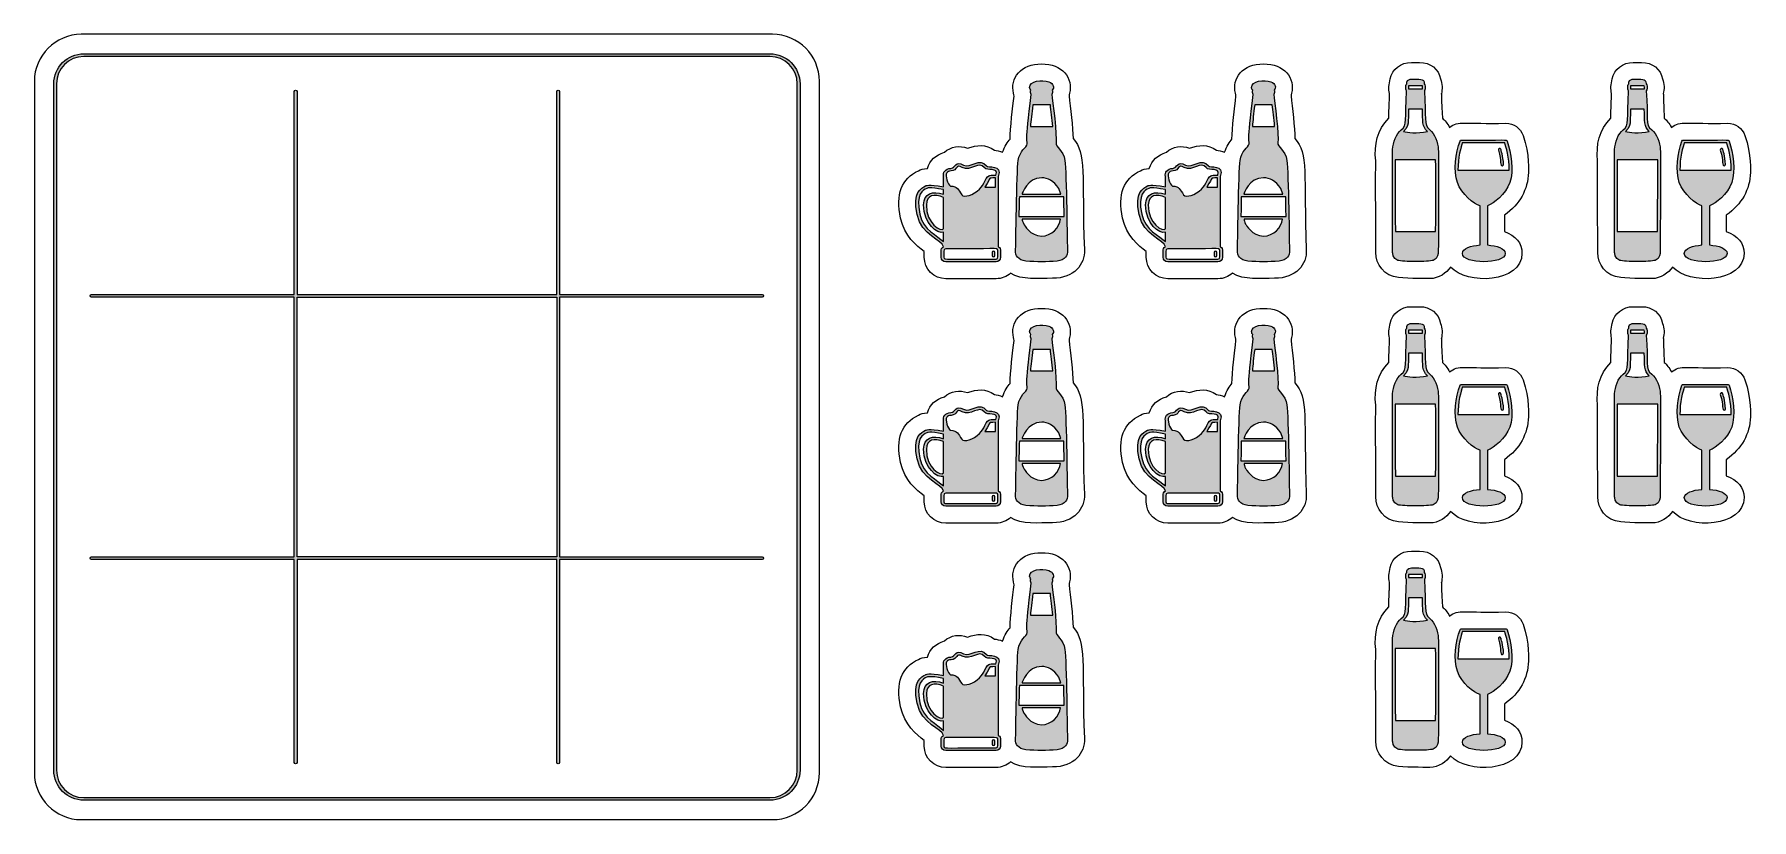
# Model space of a CAD drawing. Header units: inches. Extents: x -26 to -12.9, y -15.4 to -9.4.
import ezdxf

# ---------------------------------------------------------------- set-up
doc = ezdxf.new("R2010")
doc.units = ezdxf.units.IN
doc.header["$MEASUREMENT"] = 0
doc.layers.add('_U+0421_U+043B_U+043E_U+0439 1', color=7, linetype='Continuous')

# ---------------------------------------------------------------- blocks, each defined once
blk = doc.blocks.new('block 2')
at = {"layer": '_U+0421_U+043B_U+043E_U+0439 1', "lineweight": 0}
for points in [[(-20.394, -9.573), (-20.394, -9.573), (-25.623, -9.573), (-25.623, -9.573), (-25.749, -9.573), (-25.852, -9.676), (-25.852, -9.802), (-25.852, -9.802), (-25.852, -15.031), (-25.852, -15.031), (-25.852, -15.158), (-25.749, -15.26), (-25.623, -15.26), (-25.623, -15.26), (-20.394, -15.26), (-20.394, -15.26), (-20.268, -15.26), (-20.165, -15.158), (-20.165, -15.031), (-20.165, -15.031), (-20.165, -9.802), (-20.165, -9.802), (-20.165, -9.676), (-20.268, -9.573), (-20.394, -9.573)], [(-20.186, -15.031), (-20.186, -15.146), (-20.279, -15.24), (-20.394, -15.24), (-20.394, -15.24), (-25.623, -15.24), (-25.623, -15.24), (-25.738, -15.24), (-25.831, -15.146), (-25.831, -15.031), (-25.831, -15.031), (-25.831, -9.802), (-25.831, -9.802), (-25.831, -9.687), (-25.738, -9.594), (-25.623, -9.594), (-25.623, -9.594), (-20.394, -9.594), (-20.394, -9.594), (-20.279, -9.594), (-20.186, -9.687), (-20.186, -9.802), (-20.186, -9.802), (-20.186, -15.031), (-20.186, -15.031)]]:
    blk.add_open_spline(points, degree=3, knots=[0, 0, 0, 0, 1, 1, 1, 2, 2, 2, 3, 3, 3, 4, 4, 4, 5, 5, 5, 6, 6, 6, 7, 7, 7, 8, 8, 8, 8], dxfattribs=at)
blk = doc.blocks.new('block 3')
at = {"layer": '_U+0421_U+043B_U+043E_U+0439 1', "lineweight": 0}
blk.add_lwpolyline([(-22.019, -13.406), (-23.998, -13.406), (-23.998, -11.427), (-22.019, -11.427), (-22.019, -13.406)], dxfattribs=at)
blk.add_open_spline([(-20.453, -11.427), (-20.447, -11.427), (-20.443, -11.422), (-20.443, -11.417), (-20.443, -11.411), (-20.447, -11.406), (-20.453, -11.406), (-20.453, -11.406), (-21.998, -11.406), (-21.998, -11.406), (-21.998, -11.406), (-21.998, -9.861), (-21.998, -9.861), (-21.998, -9.855), (-22.003, -9.851), (-22.009, -9.851), (-22.014, -9.851), (-22.019, -9.855), (-22.019, -9.861), (-22.019, -9.861), (-22.019, -11.406), (-22.019, -11.406), (-22.019, -11.406), (-23.998, -11.406), (-23.998, -11.406), (-23.998, -11.406), (-23.998, -9.861), (-23.998, -9.861), (-23.998, -9.855), (-24.003, -9.851), (-24.009, -9.851), (-24.014, -9.851), (-24.019, -9.855), (-24.019, -9.861), (-24.019, -9.861), (-24.019, -11.406), (-24.019, -11.406), (-24.019, -11.406), (-25.564, -11.406), (-25.564, -11.406), (-25.57, -11.406), (-25.575, -11.411), (-25.575, -11.417), (-25.575, -11.422), (-25.57, -11.427), (-25.564, -11.427), (-25.564, -11.427), (-24.019, -11.427), (-24.019, -11.427), (-24.019, -11.427), (-24.019, -13.406), (-24.019, -13.406), (-24.019, -13.406), (-25.564, -13.406), (-25.564, -13.406), (-25.57, -13.406), (-25.575, -13.411), (-25.575, -13.417), (-25.575, -13.422), (-25.57, -13.427), (-25.564, -13.427), (-25.564, -13.427), (-24.019, -13.427), (-24.019, -13.427), (-24.019, -13.427), (-24.019, -14.972), (-24.019, -14.972), (-24.019, -14.978), (-24.014, -14.983), (-24.009, -14.983), (-24.003, -14.983), (-23.998, -14.978), (-23.998, -14.972), (-23.998, -14.972), (-23.998, -13.427), (-23.998, -13.427), (-23.998, -13.427), (-22.019, -13.427), (-22.019, -13.427), (-22.019, -13.427), (-22.019, -14.972), (-22.019, -14.972), (-22.019, -14.978), (-22.014, -14.983), (-22.009, -14.983), (-22.003, -14.983), (-21.998, -14.978), (-21.998, -14.972), (-21.998, -14.972), (-21.998, -13.427), (-21.998, -13.427), (-21.998, -13.427), (-20.453, -13.427), (-20.453, -13.427), (-20.447, -13.427), (-20.443, -13.422), (-20.443, -13.417), (-20.443, -13.411), (-20.447, -13.406), (-20.453, -13.406), (-20.453, -13.406), (-21.998, -13.406), (-21.998, -13.406), (-21.998, -13.406), (-21.998, -11.427), (-21.998, -11.427), (-21.998, -11.427), (-20.453, -11.427), (-20.453, -11.427)], degree=3, knots=[0, 0, 0, 0, 1, 1, 1, 2, 2, 2, 3, 3, 3, 4, 4, 4, 5, 5, 5, 6, 6, 6, 7, 7, 7, 8, 8, 8, 9, 9, 9, 10, 10, 10, 11, 11, 11, 12, 12, 12, 13, 13, 13, 14, 14, 14, 15, 15, 15, 16, 16, 16, 17, 17, 17, 18, 18, 18, 19, 19, 19, 20, 20, 20, 21, 21, 21, 22, 22, 22, 23, 23, 23, 24, 24, 24, 25, 25, 25, 26, 26, 26, 27, 27, 27, 28, 28, 28, 29, 29, 29, 30, 30, 30, 31, 31, 31, 32, 32, 32, 33, 33, 33, 34, 34, 34, 35, 35, 35, 36, 36, 36, 36], dxfattribs=at)

msp = doc.modelspace()

# ---------------------------------------------------------------- hatches: boundary and pattern name
at = {"layer": '_U+0421_U+043B_U+043E_U+0439 1', "true_color": 0xffffff}
h = msp.add_hatch(color=7, dxfattribs=at)
h.dxf.hatch_style = 2
edge = h.paths.add_edge_path()
edge.add_spline(control_points=[(-20.394, -9.573), (-20.394, -9.573), (-25.623, -9.573), (-25.623, -9.573), (-25.749, -9.573), (-25.852, -9.676), (-25.852, -9.802), (-25.852, -9.802), (-25.852, -15.031), (-25.852, -15.031), (-25.852, -15.158), (-25.749, -15.26), (-25.623, -15.26), (-25.623, -15.26), (-20.394, -15.26), (-20.394, -15.26), (-20.268, -15.26), (-20.165, -15.158), (-20.165, -15.031), (-20.165, -15.031), (-20.165, -9.802), (-20.165, -9.802), (-20.165, -9.676), (-20.268, -9.573), (-20.394, -9.573)], knot_values=[0, 0, 0, 0, 1, 1, 1, 2, 2, 2, 3, 3, 3, 4, 4, 4, 5, 5, 5, 6, 6, 6, 7, 7, 7, 8, 8, 8, 8], degree=3, periodic=1)
edge = h.paths.add_edge_path()
edge.add_spline(control_points=[(-20.186, -15.031), (-20.186, -15.146), (-20.279, -15.24), (-20.394, -15.24), (-20.394, -15.24), (-25.623, -15.24), (-25.623, -15.24), (-25.738, -15.24), (-25.831, -15.146), (-25.831, -15.031), (-25.831, -15.031), (-25.831, -9.802), (-25.831, -9.802), (-25.831, -9.687), (-25.738, -9.594), (-25.623, -9.594), (-25.623, -9.594), (-20.394, -9.594), (-20.394, -9.594), (-20.279, -9.594), (-20.186, -9.687), (-20.186, -9.802), (-20.186, -9.802), (-20.186, -15.031), (-20.186, -15.031)], knot_values=[0, 0, 0, 0, 1, 1, 1, 2, 2, 2, 3, 3, 3, 4, 4, 4, 5, 5, 5, 6, 6, 6, 7, 7, 7, 8, 8, 8, 8], degree=3, periodic=1)
edge = h.paths.add_edge_path()
edge.add_spline(control_points=[(-20.453, -11.427), (-20.447, -11.427), (-20.443, -11.422), (-20.443, -11.417), (-20.443, -11.411), (-20.447, -11.406), (-20.453, -11.406), (-20.453, -11.406), (-21.998, -11.406), (-21.998, -11.406), (-21.998, -11.406), (-21.998, -9.861), (-21.998, -9.861), (-21.998, -9.855), (-22.003, -9.851), (-22.009, -9.851), (-22.014, -9.851), (-22.019, -9.855), (-22.019, -9.861), (-22.019, -9.861), (-22.019, -11.406), (-22.019, -11.406), (-22.019, -11.406), (-23.998, -11.406), (-23.998, -11.406), (-23.998, -11.406), (-23.998, -9.861), (-23.998, -9.861), (-23.998, -9.855), (-24.003, -9.851), (-24.009, -9.851), (-24.014, -9.851), (-24.019, -9.855), (-24.019, -9.861), (-24.019, -9.861), (-24.019, -11.406), (-24.019, -11.406), (-24.019, -11.406), (-25.564, -11.406), (-25.564, -11.406), (-25.57, -11.406), (-25.575, -11.411), (-25.575, -11.417), (-25.575, -11.422), (-25.57, -11.427), (-25.564, -11.427), (-25.564, -11.427), (-24.019, -11.427), (-24.019, -11.427), (-24.019, -11.427), (-24.019, -13.406), (-24.019, -13.406), (-24.019, -13.406), (-25.564, -13.406), (-25.564, -13.406), (-25.57, -13.406), (-25.575, -13.411), (-25.575, -13.417), (-25.575, -13.422), (-25.57, -13.427), (-25.564, -13.427), (-25.564, -13.427), (-24.019, -13.427), (-24.019, -13.427), (-24.019, -13.427), (-24.019, -14.972), (-24.019, -14.972), (-24.019, -14.978), (-24.014, -14.983), (-24.009, -14.983), (-24.003, -14.983), (-23.998, -14.978), (-23.998, -14.972), (-23.998, -14.972), (-23.998, -13.427), (-23.998, -13.427), (-23.998, -13.427), (-22.019, -13.427), (-22.019, -13.427), (-22.019, -13.427), (-22.019, -14.972), (-22.019, -14.972), (-22.019, -14.978), (-22.014, -14.983), (-22.009, -14.983), (-22.003, -14.983), (-21.998, -14.978), (-21.998, -14.972), (-21.998, -14.972), (-21.998, -13.427), (-21.998, -13.427), (-21.998, -13.427), (-20.453, -13.427), (-20.453, -13.427), (-20.447, -13.427), (-20.443, -13.422), (-20.443, -13.417), (-20.443, -13.411), (-20.447, -13.406), (-20.453, -13.406), (-20.453, -13.406), (-21.998, -13.406), (-21.998, -13.406), (-21.998, -13.406), (-21.998, -11.427), (-21.998, -11.427), (-21.998, -11.427), (-20.453, -11.427), (-20.453, -11.427)], knot_values=[0, 0, 0, 0, 1, 1, 1, 2, 2, 2, 3, 3, 3, 4, 4, 4, 5, 5, 5, 6, 6, 6, 7, 7, 7, 8, 8, 8, 9, 9, 9, 10, 10, 10, 11, 11, 11, 12, 12, 12, 13, 13, 13, 14, 14, 14, 15, 15, 15, 16, 16, 16, 17, 17, 17, 18, 18, 18, 19, 19, 19, 20, 20, 20, 21, 21, 21, 22, 22, 22, 23, 23, 23, 24, 24, 24, 25, 25, 25, 26, 26, 26, 27, 27, 27, 28, 28, 28, 29, 29, 29, 30, 30, 30, 31, 31, 31, 32, 32, 32, 33, 33, 33, 34, 34, 34, 35, 35, 35, 36, 36, 36, 36], degree=3, periodic=1)
h.paths.add_polyline_path([(-22.019, -13.406), (-23.998, -13.406), (-23.998, -11.427), (-22.019, -11.427)])
h = msp.add_hatch(color=7, dxfattribs=at)
h.dxf.hatch_style = 2
edge = h.paths.add_edge_path()
edge.add_spline(control_points=[(-19.071, -10.906), (-19.089, -10.935), (-19.204, -10.867), (-19.202, -10.724), (-19.201, -10.647), (-19.142, -10.64), (-19.072, -10.667), (-19.072, -10.667), (-19.071, -10.906), (-19.071, -10.906)], knot_values=[0, 0, 0, 0, 1, 1, 1, 2, 2, 2, 3, 3, 3, 3], degree=3, periodic=1)
edge = h.paths.add_edge_path()
edge.add_spline(control_points=[(-18.497, -10.813), (-18.496, -10.764), (-18.495, -10.713), (-18.493, -10.663), (-18.493, -10.663), (-18.155, -10.663), (-18.155, -10.663), (-18.154, -10.713), (-18.153, -10.764), (-18.152, -10.813), (-18.152, -10.813), (-18.497, -10.813), (-18.497, -10.813)], knot_values=[0, 0, 0, 0, 1, 1, 1, 2, 2, 2, 3, 3, 3, 4, 4, 4, 4], degree=3, periodic=1)
edge = h.paths.add_edge_path()
edge.add_spline(control_points=[(-18.654, -11.043), (-18.654, -11.043), (-18.654, -10.507), (-18.654, -10.507), (-18.622, -10.416), (-18.734, -10.442), (-18.744, -10.428), (-18.794, -10.357), (-18.865, -10.45), (-18.918, -10.421), (-18.982, -10.385), (-18.981, -10.444), (-19.015, -10.446), (-19.06, -10.449), (-19.077, -10.477), (-19.072, -10.507), (-19.072, -10.507), (-19.072, -10.587), (-19.072, -10.587), (-19.191, -10.563), (-19.206, -10.58), (-19.208, -10.58), (-19.241, -10.596), (-19.309, -10.628), (-19.273, -10.798), (-19.238, -10.958), (-19.08, -10.992), (-19.072, -11.043), (-19.099, -11.058), (-19.086, -11.088), (-19.089, -11.124), (-19.089, -11.143), (-19.074, -11.159), (-19.055, -11.159), (-19.055, -11.159), (-18.671, -11.159), (-18.671, -11.159), (-18.652, -11.159), (-18.637, -11.143), (-18.637, -11.124), (-18.64, -11.088), (-18.627, -11.058), (-18.654, -11.043)], knot_values=[0, 0, 0, 0, 0.013889, 0.013889, 0.013889, 0.027778, 0.027778, 0.027778, 0.041667, 0.041667, 0.041667, 0.055556, 0.055556, 0.055556, 0.069444, 0.069444, 0.069444, 0.083333, 0.083333, 0.083333, 0.097222, 0.097222, 0.097222, 0.111111, 0.111111, 0.111111, 0.125, 0.125, 0.125, 0.138889, 0.138889, 0.138889, 0.152778, 0.152778, 0.152778, 0.166667, 0.166667, 0.166667, 0.180556, 0.180556, 0.180556, 0.194444, 0.194444, 0.194444, 0.194444], degree=3, periodic=0)
edge.add_line((-18.654, -11.043), (-18.654, -11.043))
edge = h.paths.add_edge_path()
edge.add_spline(control_points=[(-18.675, -10.518), (-18.675, -10.518), (-18.675, -10.59), (-18.675, -10.59), (-18.675, -10.59), (-18.757, -10.59), (-18.757, -10.59), (-18.7, -10.502), (-18.741, -10.525), (-18.675, -10.518)], knot_values=[0, 0, 0, 0, 0.013889, 0.013889, 0.013889, 0.027778, 0.027778, 0.027778, 0.041667, 0.041667, 0.041667, 0.041667], degree=3, periodic=0)
edge.add_line((-18.675, -10.518), (-18.675, -10.518))
edge = h.paths.add_edge_path()
edge.add_spline(control_points=[(-19.047, -10.48), (-19.041, -10.472), (-19.03, -10.467), (-19.014, -10.466), (-18.962, -10.463), (-18.98, -10.41), (-18.929, -10.439), (-18.865, -10.474), (-18.798, -10.387), (-18.761, -10.44), (-18.739, -10.472), (-18.651, -10.432), (-18.672, -10.497), (-18.714, -10.504), (-18.725, -10.481), (-18.756, -10.544), (-18.767, -10.566), (-18.778, -10.586), (-18.796, -10.604), (-18.842, -10.65), (-18.917, -10.671), (-18.933, -10.648), (-18.961, -10.608), (-18.964, -10.582), (-19.017, -10.581), (-19.039, -10.569), (-19.061, -10.499), (-19.047, -10.48)], knot_values=[0, 0, 0, 0, 0.013889, 0.013889, 0.013889, 0.027778, 0.027778, 0.027778, 0.041667, 0.041667, 0.041667, 0.055556, 0.055556, 0.055556, 0.069444, 0.069444, 0.069444, 0.083333, 0.083333, 0.083333, 0.097222, 0.097222, 0.097222, 0.111111, 0.111111, 0.111111, 0.125, 0.125, 0.125, 0.125], degree=3, periodic=0)
edge.add_line((-19.047, -10.48), (-19.047, -10.48))
edge = h.paths.add_edge_path()
edge.add_spline(control_points=[(-19.252, -10.794), (-19.285, -10.639), (-19.227, -10.612), (-19.199, -10.599), (-19.198, -10.599), (-19.182, -10.585), (-19.072, -10.608), (-19.072, -10.608), (-19.072, -10.644), (-19.072, -10.644), (-19.154, -10.616), (-19.221, -10.635), (-19.223, -10.724), (-19.225, -10.867), (-19.115, -10.949), (-19.071, -10.932), (-19.071, -10.932), (-19.071, -11.004), (-19.071, -11.004), (-19.117, -10.959), (-19.225, -10.92), (-19.252, -10.794)], knot_values=[0, 0, 0, 0, 0.013889, 0.013889, 0.013889, 0.027778, 0.027778, 0.027778, 0.041667, 0.041667, 0.041667, 0.055556, 0.055556, 0.055556, 0.069444, 0.069444, 0.069444, 0.083333, 0.083333, 0.083333, 0.097222, 0.097222, 0.097222, 0.097222], degree=3, periodic=0)
edge.add_line((-19.252, -10.794), (-19.252, -10.794))
edge = h.paths.add_edge_path()
edge.add_spline(control_points=[(-18.671, -11.138), (-19.049, -11.132), (-19.068, -11.15), (-19.068, -11.124), (-19.065, -11.092), (-19.077, -11.059), (-19.055, -11.059), (-18.684, -11.064), (-18.658, -11.046), (-18.658, -11.072), (-18.66, -11.104), (-18.649, -11.138), (-18.671, -11.138)], knot_values=[0, 0, 0, 0, 0.013889, 0.013889, 0.013889, 0.027778, 0.027778, 0.027778, 0.041667, 0.041667, 0.041667, 0.055556, 0.055556, 0.055556, 0.055556], degree=3, periodic=0)
edge.add_line((-18.671, -11.138), (-18.671, -11.138))
edge = h.paths.add_edge_path()
edge.add_spline(control_points=[(-18.127, -11.073), (-18.128, -11.048), (-18.135, -10.471), (-18.146, -10.387), (-18.156, -10.306), (-18.221, -10.284), (-18.214, -10.25), (-18.205, -10.209), (-18.24, -9.926), (-18.246, -9.884), (-18.241, -9.875), (-18.237, -9.862), (-18.243, -9.85), (-18.225, -9.833), (-18.233, -9.799), (-18.268, -9.788), (-18.32, -9.771), (-18.418, -9.777), (-18.415, -9.831), (-18.415, -9.839), (-18.411, -9.845), (-18.406, -9.85), (-18.412, -9.862), (-18.408, -9.875), (-18.403, -9.884), (-18.453, -10.274), (-18.431, -10.233), (-18.434, -10.26), (-18.438, -10.288), (-18.493, -10.312), (-18.503, -10.387), (-18.514, -10.468), (-18.521, -11.052), (-18.522, -11.073), (-18.524, -11.107), (-18.505, -11.146), (-18.444, -11.152), (-18.361, -11.16), (-18.286, -11.16), (-18.205, -11.152), (-18.144, -11.146), (-18.125, -11.107), (-18.127, -11.073)], knot_values=[0, 0, 0, 0, 0.013889, 0.013889, 0.013889, 0.027778, 0.027778, 0.027778, 0.041667, 0.041667, 0.041667, 0.055556, 0.055556, 0.055556, 0.069444, 0.069444, 0.069444, 0.083333, 0.083333, 0.083333, 0.097222, 0.097222, 0.097222, 0.111111, 0.111111, 0.111111, 0.125, 0.125, 0.125, 0.138889, 0.138889, 0.138889, 0.152778, 0.152778, 0.152778, 0.166667, 0.166667, 0.166667, 0.180556, 0.180556, 0.180556, 0.194444, 0.194444, 0.194444, 0.194444], degree=3, periodic=0)
edge.add_line((-18.127, -11.073), (-18.127, -11.073))
edge = h.paths.add_edge_path()
edge.add_spline(control_points=[(-18.392, -9.963), (-18.392, -9.963), (-18.257, -9.963), (-18.257, -9.963), (-18.252, -10.002), (-18.245, -10.069), (-18.239, -10.128), (-18.239, -10.128), (-18.409, -10.128), (-18.409, -10.128), (-18.405, -10.083), (-18.399, -10.027), (-18.392, -9.963)], knot_values=[0, 0, 0, 0, 0.013889, 0.013889, 0.013889, 0.027778, 0.027778, 0.027778, 0.041667, 0.041667, 0.041667, 0.055556, 0.055556, 0.055556, 0.055556], degree=3, periodic=0)
edge.add_line((-18.392, -9.963), (-18.392, -9.963))
edge = h.paths.add_edge_path()
edge.add_spline(control_points=[(-18.323, -10.962), (-18.412, -10.962), (-18.458, -10.874), (-18.46, -10.872), (-18.469, -10.855), (-18.471, -10.841), (-18.472, -10.834), (-18.472, -10.834), (-18.18, -10.834), (-18.18, -10.834), (-18.185, -10.896), (-18.249, -10.962), (-18.323, -10.962)], knot_values=[0, 0, 0, 0, 0.013889, 0.013889, 0.013889, 0.027778, 0.027778, 0.027778, 0.041667, 0.041667, 0.041667, 0.055556, 0.055556, 0.055556, 0.055556], degree=3, periodic=0)
edge.add_line((-18.323, -10.962), (-18.323, -10.962))
edge = h.paths.add_edge_path()
edge.add_spline(control_points=[(-18.323, -10.518), (-18.278, -10.518), (-18.231, -10.54), (-18.192, -10.6), (-18.192, -10.6), (-18.177, -10.642), (-18.177, -10.642), (-18.177, -10.642), (-18.473, -10.642), (-18.473, -10.642), (-18.472, -10.641), (-18.436, -10.518), (-18.323, -10.518)], knot_values=[0, 0, 0, 0, 0.013889, 0.013889, 0.013889, 0.027778, 0.027778, 0.027778, 0.041667, 0.041667, 0.041667, 0.055556, 0.055556, 0.055556, 0.055556], degree=3, periodic=0)
edge.add_line((-18.323, -10.518), (-18.323, -10.518))
edge = h.paths.add_edge_path()
edge.add_spline(control_points=[(-18.701, -11.087), (-18.701, -11.073), (-18.68, -11.073), (-18.68, -11.087), (-18.68, -11.087), (-18.68, -11.11), (-18.68, -11.11), (-18.68, -11.124), (-18.701, -11.124), (-18.701, -11.11), (-18.701, -11.11), (-18.701, -11.087), (-18.701, -11.087)], knot_values=[0, 0, 0, 0, 0.013889, 0.013889, 0.013889, 0.027778, 0.027778, 0.027778, 0.041667, 0.041667, 0.041667, 0.055556, 0.055556, 0.055556, 0.055556], degree=3, periodic=0)
edge.add_line((-18.701, -11.087), (-18.701, -11.087))
h = msp.add_hatch(color=7, dxfattribs=at)
h.dxf.hatch_style = 2
edge = h.paths.add_edge_path()
edge.add_spline(control_points=[(-17.38, -10.906), (-17.398, -10.935), (-17.513, -10.867), (-17.511, -10.724), (-17.509, -10.647), (-17.451, -10.64), (-17.38, -10.667), (-17.38, -10.667), (-17.38, -10.906), (-17.38, -10.906)], knot_values=[0, 0, 0, 0, 1, 1, 1, 2, 2, 2, 3, 3, 3, 3], degree=3, periodic=1)
edge = h.paths.add_edge_path()
edge.add_spline(control_points=[(-16.805, -10.813), (-16.804, -10.764), (-16.803, -10.713), (-16.802, -10.663), (-16.802, -10.663), (-16.464, -10.663), (-16.464, -10.663), (-16.463, -10.713), (-16.462, -10.764), (-16.461, -10.813), (-16.461, -10.813), (-16.805, -10.813), (-16.805, -10.813)], knot_values=[0, 0, 0, 0, 1, 1, 1, 2, 2, 2, 3, 3, 3, 4, 4, 4, 4], degree=3, periodic=1)
edge = h.paths.add_edge_path()
edge.add_spline(control_points=[(-16.962, -11.043), (-16.962, -11.043), (-16.962, -10.507), (-16.962, -10.507), (-16.93, -10.416), (-17.043, -10.442), (-17.053, -10.428), (-17.102, -10.357), (-17.174, -10.45), (-17.227, -10.421), (-17.291, -10.385), (-17.29, -10.444), (-17.324, -10.446), (-17.369, -10.449), (-17.386, -10.477), (-17.38, -10.507), (-17.38, -10.507), (-17.38, -10.587), (-17.38, -10.587), (-17.499, -10.563), (-17.515, -10.58), (-17.517, -10.58), (-17.549, -10.596), (-17.618, -10.628), (-17.581, -10.798), (-17.547, -10.958), (-17.389, -10.992), (-17.381, -11.043), (-17.407, -11.058), (-17.394, -11.088), (-17.398, -11.124), (-17.398, -11.143), (-17.382, -11.159), (-17.363, -11.159), (-17.363, -11.159), (-16.98, -11.159), (-16.98, -11.159), (-16.961, -11.159), (-16.945, -11.143), (-16.945, -11.124), (-16.949, -11.088), (-16.936, -11.058), (-16.962, -11.043)], knot_values=[0, 0, 0, 0, 0.013889, 0.013889, 0.013889, 0.027778, 0.027778, 0.027778, 0.041667, 0.041667, 0.041667, 0.055556, 0.055556, 0.055556, 0.069444, 0.069444, 0.069444, 0.083333, 0.083333, 0.083333, 0.097222, 0.097222, 0.097222, 0.111111, 0.111111, 0.111111, 0.125, 0.125, 0.125, 0.138889, 0.138889, 0.138889, 0.152778, 0.152778, 0.152778, 0.166667, 0.166667, 0.166667, 0.180556, 0.180556, 0.180556, 0.194444, 0.194444, 0.194444, 0.194444], degree=3, periodic=0)
edge.add_line((-16.962, -11.043), (-16.962, -11.043))
edge = h.paths.add_edge_path()
edge.add_spline(control_points=[(-16.983, -10.518), (-16.983, -10.518), (-16.983, -10.59), (-16.983, -10.59), (-16.983, -10.59), (-17.066, -10.59), (-17.066, -10.59), (-17.008, -10.502), (-17.05, -10.525), (-16.983, -10.518)], knot_values=[0, 0, 0, 0, 0.013889, 0.013889, 0.013889, 0.027778, 0.027778, 0.027778, 0.041667, 0.041667, 0.041667, 0.041667], degree=3, periodic=0)
edge.add_line((-16.983, -10.518), (-16.983, -10.518))
edge = h.paths.add_edge_path()
edge.add_spline(control_points=[(-17.355, -10.48), (-17.35, -10.472), (-17.339, -10.467), (-17.322, -10.466), (-17.271, -10.463), (-17.288, -10.41), (-17.237, -10.439), (-17.173, -10.474), (-17.107, -10.387), (-17.07, -10.44), (-17.047, -10.472), (-16.96, -10.432), (-16.981, -10.497), (-17.022, -10.504), (-17.033, -10.481), (-17.065, -10.544), (-17.075, -10.566), (-17.086, -10.586), (-17.105, -10.604), (-17.15, -10.65), (-17.225, -10.671), (-17.242, -10.648), (-17.27, -10.608), (-17.273, -10.582), (-17.326, -10.581), (-17.347, -10.569), (-17.369, -10.499), (-17.355, -10.48)], knot_values=[0, 0, 0, 0, 0.013889, 0.013889, 0.013889, 0.027778, 0.027778, 0.027778, 0.041667, 0.041667, 0.041667, 0.055556, 0.055556, 0.055556, 0.069444, 0.069444, 0.069444, 0.083333, 0.083333, 0.083333, 0.097222, 0.097222, 0.097222, 0.111111, 0.111111, 0.111111, 0.125, 0.125, 0.125, 0.125], degree=3, periodic=0)
edge.add_line((-17.355, -10.48), (-17.355, -10.48))
edge = h.paths.add_edge_path()
edge.add_spline(control_points=[(-17.561, -10.794), (-17.594, -10.639), (-17.536, -10.612), (-17.508, -10.599), (-17.506, -10.599), (-17.491, -10.585), (-17.38, -10.608), (-17.38, -10.608), (-17.38, -10.644), (-17.38, -10.644), (-17.463, -10.616), (-17.53, -10.635), (-17.531, -10.724), (-17.534, -10.867), (-17.423, -10.949), (-17.38, -10.932), (-17.38, -10.932), (-17.38, -11.004), (-17.38, -11.004), (-17.426, -10.959), (-17.534, -10.92), (-17.561, -10.794)], knot_values=[0, 0, 0, 0, 0.013889, 0.013889, 0.013889, 0.027778, 0.027778, 0.027778, 0.041667, 0.041667, 0.041667, 0.055556, 0.055556, 0.055556, 0.069444, 0.069444, 0.069444, 0.083333, 0.083333, 0.083333, 0.097222, 0.097222, 0.097222, 0.097222], degree=3, periodic=0)
edge.add_line((-17.561, -10.794), (-17.561, -10.794))
edge = h.paths.add_edge_path()
edge.add_spline(control_points=[(-16.98, -11.138), (-17.357, -11.132), (-17.377, -11.15), (-17.377, -11.124), (-17.374, -11.092), (-17.386, -11.059), (-17.363, -11.059), (-16.993, -11.064), (-16.966, -11.046), (-16.966, -11.072), (-16.969, -11.104), (-16.957, -11.138), (-16.98, -11.138)], knot_values=[0, 0, 0, 0, 0.013889, 0.013889, 0.013889, 0.027778, 0.027778, 0.027778, 0.041667, 0.041667, 0.041667, 0.055556, 0.055556, 0.055556, 0.055556], degree=3, periodic=0)
edge.add_line((-16.98, -11.138), (-16.98, -11.138))
edge = h.paths.add_edge_path()
edge.add_spline(control_points=[(-16.435, -11.073), (-16.436, -11.048), (-16.443, -10.471), (-16.454, -10.387), (-16.465, -10.306), (-16.53, -10.284), (-16.523, -10.25), (-16.513, -10.209), (-16.549, -9.926), (-16.554, -9.884), (-16.549, -9.875), (-16.545, -9.862), (-16.551, -9.85), (-16.534, -9.833), (-16.542, -9.799), (-16.576, -9.788), (-16.628, -9.771), (-16.726, -9.777), (-16.724, -9.831), (-16.723, -9.839), (-16.72, -9.845), (-16.715, -9.85), (-16.721, -9.862), (-16.717, -9.875), (-16.712, -9.884), (-16.761, -10.274), (-16.739, -10.233), (-16.743, -10.26), (-16.747, -10.288), (-16.802, -10.312), (-16.812, -10.387), (-16.823, -10.468), (-16.83, -11.052), (-16.831, -11.073), (-16.833, -11.107), (-16.813, -11.146), (-16.753, -11.152), (-16.67, -11.16), (-16.595, -11.16), (-16.513, -11.152), (-16.453, -11.146), (-16.433, -11.107), (-16.435, -11.073)], knot_values=[0, 0, 0, 0, 0.013889, 0.013889, 0.013889, 0.027778, 0.027778, 0.027778, 0.041667, 0.041667, 0.041667, 0.055556, 0.055556, 0.055556, 0.069444, 0.069444, 0.069444, 0.083333, 0.083333, 0.083333, 0.097222, 0.097222, 0.097222, 0.111111, 0.111111, 0.111111, 0.125, 0.125, 0.125, 0.138889, 0.138889, 0.138889, 0.152778, 0.152778, 0.152778, 0.166667, 0.166667, 0.166667, 0.180556, 0.180556, 0.180556, 0.194444, 0.194444, 0.194444, 0.194444], degree=3, periodic=0)
edge.add_line((-16.435, -11.073), (-16.435, -11.073))
edge = h.paths.add_edge_path()
edge.add_spline(control_points=[(-16.7, -9.963), (-16.7, -9.963), (-16.566, -9.963), (-16.566, -9.963), (-16.561, -10.002), (-16.553, -10.069), (-16.548, -10.128), (-16.548, -10.128), (-16.718, -10.128), (-16.718, -10.128), (-16.714, -10.083), (-16.708, -10.027), (-16.7, -9.963)], knot_values=[0, 0, 0, 0, 0.013889, 0.013889, 0.013889, 0.027778, 0.027778, 0.027778, 0.041667, 0.041667, 0.041667, 0.055556, 0.055556, 0.055556, 0.055556], degree=3, periodic=0)
edge.add_line((-16.7, -9.963), (-16.7, -9.963))
edge = h.paths.add_edge_path()
edge.add_spline(control_points=[(-16.632, -10.962), (-16.72, -10.962), (-16.767, -10.874), (-16.769, -10.872), (-16.778, -10.855), (-16.78, -10.841), (-16.78, -10.834), (-16.78, -10.834), (-16.489, -10.834), (-16.489, -10.834), (-16.494, -10.896), (-16.557, -10.962), (-16.632, -10.962)], knot_values=[0, 0, 0, 0, 0.013889, 0.013889, 0.013889, 0.027778, 0.027778, 0.027778, 0.041667, 0.041667, 0.041667, 0.055556, 0.055556, 0.055556, 0.055556], degree=3, periodic=0)
edge.add_line((-16.632, -10.962), (-16.632, -10.962))
edge = h.paths.add_edge_path()
edge.add_spline(control_points=[(-16.632, -10.518), (-16.587, -10.518), (-16.539, -10.54), (-16.501, -10.6), (-16.501, -10.6), (-16.485, -10.642), (-16.485, -10.642), (-16.485, -10.642), (-16.782, -10.642), (-16.782, -10.642), (-16.781, -10.641), (-16.745, -10.518), (-16.632, -10.518)], knot_values=[0, 0, 0, 0, 0.013889, 0.013889, 0.013889, 0.027778, 0.027778, 0.027778, 0.041667, 0.041667, 0.041667, 0.055556, 0.055556, 0.055556, 0.055556], degree=3, periodic=0)
edge.add_line((-16.632, -10.518), (-16.632, -10.518))
edge = h.paths.add_edge_path()
edge.add_spline(control_points=[(-17.01, -11.087), (-17.01, -11.073), (-16.989, -11.073), (-16.989, -11.087), (-16.989, -11.087), (-16.989, -11.11), (-16.989, -11.11), (-16.989, -11.124), (-17.01, -11.124), (-17.01, -11.11), (-17.01, -11.11), (-17.01, -11.087), (-17.01, -11.087)], knot_values=[0, 0, 0, 0, 0.013889, 0.013889, 0.013889, 0.027778, 0.027778, 0.027778, 0.041667, 0.041667, 0.041667, 0.055556, 0.055556, 0.055556, 0.055556], degree=3, periodic=0)
edge.add_line((-17.01, -11.087), (-17.01, -11.087))
h = msp.add_hatch(color=7, dxfattribs=at)
h.dxf.hatch_style = 2
edge = h.paths.add_edge_path()
edge.add_spline(control_points=[(-15.628, -10.928), (-15.629, -10.762), (-15.629, -10.509), (-15.629, -10.381), (-15.629, -10.381), (-15.321, -10.381), (-15.321, -10.381), (-15.321, -10.403), (-15.32, -10.468), (-15.321, -10.928), (-15.321, -10.928), (-15.628, -10.928), (-15.628, -10.928)], knot_values=[0, 0, 0, 0, 1, 1, 1, 2, 2, 2, 3, 3, 3, 4, 4, 4, 4], degree=3, periodic=1)
edge = h.paths.add_edge_path()
edge.add_spline(control_points=[(-15.527, -9.84), (-15.528, -9.837), (-15.528, -9.819), (-15.527, -9.817), (-15.527, -9.817), (-15.422, -9.817), (-15.422, -9.817), (-15.422, -9.819), (-15.421, -9.837), (-15.422, -9.84), (-15.422, -9.84), (-15.527, -9.84), (-15.527, -9.84)], knot_values=[0, 0, 0, 0, 1, 1, 1, 2, 2, 2, 3, 3, 3, 4, 4, 4, 4], degree=3, periodic=1)
edge = h.paths.add_edge_path()
edge.add_spline(control_points=[(-15.301, -10.303), (-15.303, -10.25), (-15.327, -10.18), (-15.365, -10.153), (-15.417, -10.116), (-15.391, -10.061), (-15.407, -9.856), (-15.399, -9.847), (-15.401, -9.832), (-15.401, -9.821), (-15.401, -9.812), (-15.404, -9.805), (-15.408, -9.802), (-15.406, -9.756), (-15.448, -9.769), (-15.504, -9.767), (-15.516, -9.766), (-15.537, -9.77), (-15.541, -9.789), (-15.541, -9.793), (-15.541, -9.798), (-15.541, -9.802), (-15.549, -9.809), (-15.548, -9.819), (-15.548, -9.828), (-15.549, -9.836), (-15.549, -9.849), (-15.542, -9.856), (-15.557, -10.076), (-15.534, -10.118), (-15.584, -10.153), (-15.622, -10.18), (-15.646, -10.25), (-15.649, -10.303), (-15.651, -10.351), (-15.649, -11.056), (-15.649, -11.086), (-15.649, -11.088), (-15.648, -11.134), (-15.609, -11.147), (-15.591, -11.153), (-15.533, -11.156), (-15.474, -11.156), (-15.416, -11.156), (-15.358, -11.153), (-15.34, -11.147), (-15.301, -11.134), (-15.301, -11.088), (-15.301, -11.086), (-15.301, -11.086), (-15.3, -11.021), (-15.3, -10.928), (-15.3, -10.886), (-15.298, -10.344), (-15.301, -10.303)], knot_values=[0, 0, 0, 0, 0.013889, 0.013889, 0.013889, 0.027778, 0.027778, 0.027778, 0.041667, 0.041667, 0.041667, 0.055556, 0.055556, 0.055556, 0.069444, 0.069444, 0.069444, 0.083333, 0.083333, 0.083333, 0.097222, 0.097222, 0.097222, 0.111111, 0.111111, 0.111111, 0.125, 0.125, 0.125, 0.138889, 0.138889, 0.138889, 0.152778, 0.152778, 0.152778, 0.166667, 0.166667, 0.166667, 0.180556, 0.180556, 0.180556, 0.194444, 0.194444, 0.194444, 0.208333, 0.208333, 0.208333, 0.222222, 0.222222, 0.222222, 0.236111, 0.236111, 0.236111, 0.25, 0.25, 0.25, 0.25], degree=3, periodic=0)
edge.add_line((-15.301, -10.303), (-15.301, -10.303))
edge = h.paths.add_edge_path()
edge.add_spline(control_points=[(-15.531, -10.094), (-15.53, -10.093), (-15.526, -9.987), (-15.527, -9.994), (-15.527, -9.994), (-15.422, -9.994), (-15.422, -9.994), (-15.419, -10.085), (-15.426, -10.129), (-15.384, -10.165), (-15.464, -10.184), (-15.537, -10.171), (-15.565, -10.165), (-15.532, -10.136), (-15.531, -10.096), (-15.531, -10.094)], knot_values=[0, 0, 0, 0, 0.013889, 0.013889, 0.013889, 0.027778, 0.027778, 0.027778, 0.041667, 0.041667, 0.041667, 0.055556, 0.055556, 0.055556, 0.069444, 0.069444, 0.069444, 0.069444], degree=3, periodic=0)
edge.add_line((-15.531, -10.094), (-15.531, -10.094))
edge = h.paths.add_edge_path()
edge.add_spline(control_points=[(-14.776, -10.238), (-14.781, -10.224), (-14.779, -10.233), (-15.126, -10.231), (-15.13, -10.231), (-15.134, -10.233), (-15.135, -10.238), (-15.166, -10.326), (-15.188, -10.464), (-15.155, -10.555), (-15.124, -10.644), (-15.029, -10.718), (-14.983, -10.732), (-14.983, -10.732), (-14.983, -11.03), (-14.983, -11.03), (-15.052, -11.035), (-15.117, -11.057), (-15.117, -11.094), (-15.117, -11.179), (-14.791, -11.179), (-14.791, -11.094), (-14.791, -11.057), (-14.856, -11.035), (-14.926, -11.03), (-14.926, -11.03), (-14.926, -10.731), (-14.926, -10.731), (-14.878, -10.716), (-14.787, -10.641), (-14.756, -10.555), (-14.725, -10.465), (-14.745, -10.327), (-14.776, -10.238)], knot_values=[0, 0, 0, 0, 0.013889, 0.013889, 0.013889, 0.027778, 0.027778, 0.027778, 0.041667, 0.041667, 0.041667, 0.055556, 0.055556, 0.055556, 0.069444, 0.069444, 0.069444, 0.083333, 0.083333, 0.083333, 0.097222, 0.097222, 0.097222, 0.111111, 0.111111, 0.111111, 0.125, 0.125, 0.125, 0.138889, 0.138889, 0.138889, 0.152778, 0.152778, 0.152778, 0.152778], degree=3, periodic=0)
edge.add_line((-14.776, -10.238), (-14.776, -10.238))
edge = h.paths.add_edge_path()
edge.add_spline(control_points=[(-15.118, -10.251), (-15.118, -10.251), (-14.794, -10.251), (-14.794, -10.251), (-14.786, -10.277), (-14.759, -10.37), (-14.761, -10.459), (-14.761, -10.459), (-15.151, -10.459), (-15.151, -10.459), (-15.153, -10.37), (-15.126, -10.277), (-15.118, -10.251)], knot_values=[0, 0, 0, 0, 0.013889, 0.013889, 0.013889, 0.027778, 0.027778, 0.027778, 0.041667, 0.041667, 0.041667, 0.055556, 0.055556, 0.055556, 0.055556], degree=3, periodic=0)
edge.add_line((-15.118, -10.251), (-15.118, -10.251))
edge = h.paths.add_edge_path()
edge.add_spline(control_points=[(-14.813, -10.426), (-14.834, -10.428), (-14.816, -10.395), (-14.843, -10.308), (-14.848, -10.294), (-14.828, -10.288), (-14.824, -10.301), (-14.823, -10.303), (-14.807, -10.354), (-14.803, -10.415), (-14.803, -10.421), (-14.807, -10.426), (-14.813, -10.426)], knot_values=[0, 0, 0, 0, 0.013889, 0.013889, 0.013889, 0.027778, 0.027778, 0.027778, 0.041667, 0.041667, 0.041667, 0.055556, 0.055556, 0.055556, 0.055556], degree=3, periodic=0)
edge.add_line((-14.813, -10.426), (-14.813, -10.426))
h = msp.add_hatch(color=7, dxfattribs=at)
h.dxf.hatch_style = 2
edge = h.paths.add_edge_path()
edge.add_spline(control_points=[(-13.937, -10.928), (-13.937, -10.762), (-13.938, -10.509), (-13.937, -10.381), (-13.937, -10.381), (-13.629, -10.381), (-13.629, -10.381), (-13.629, -10.403), (-13.628, -10.468), (-13.63, -10.928), (-13.63, -10.928), (-13.937, -10.928), (-13.937, -10.928)], knot_values=[0, 0, 0, 0, 1, 1, 1, 2, 2, 2, 3, 3, 3, 4, 4, 4, 4], degree=3, periodic=1)
edge = h.paths.add_edge_path()
edge.add_spline(control_points=[(-13.836, -9.84), (-13.837, -9.837), (-13.836, -9.819), (-13.836, -9.817), (-13.836, -9.817), (-13.731, -9.817), (-13.731, -9.817), (-13.73, -9.819), (-13.73, -9.837), (-13.73, -9.84), (-13.73, -9.84), (-13.836, -9.84), (-13.836, -9.84)], knot_values=[0, 0, 0, 0, 1, 1, 1, 2, 2, 2, 3, 3, 3, 4, 4, 4, 4], degree=3, periodic=1)
edge = h.paths.add_edge_path()
edge.add_spline(control_points=[(-13.609, -10.303), (-13.612, -10.25), (-13.636, -10.18), (-13.674, -10.153), (-13.726, -10.116), (-13.7, -10.061), (-13.716, -9.856), (-13.707, -9.847), (-13.71, -9.832), (-13.71, -9.821), (-13.71, -9.812), (-13.713, -9.805), (-13.717, -9.802), (-13.715, -9.756), (-13.757, -9.769), (-13.813, -9.767), (-13.825, -9.766), (-13.846, -9.77), (-13.849, -9.789), (-13.85, -9.793), (-13.85, -9.798), (-13.85, -9.802), (-13.858, -9.809), (-13.857, -9.819), (-13.857, -9.828), (-13.857, -9.836), (-13.858, -9.849), (-13.851, -9.856), (-13.866, -10.076), (-13.843, -10.118), (-13.892, -10.153), (-13.931, -10.18), (-13.954, -10.25), (-13.957, -10.303), (-13.96, -10.351), (-13.957, -11.056), (-13.957, -11.086), (-13.957, -11.088), (-13.957, -11.134), (-13.918, -11.147), (-13.9, -11.153), (-13.842, -11.156), (-13.783, -11.156), (-13.725, -11.156), (-13.666, -11.153), (-13.649, -11.147), (-13.61, -11.134), (-13.609, -11.088), (-13.609, -11.086), (-13.609, -11.086), (-13.609, -11.021), (-13.609, -10.928), (-13.609, -10.886), (-13.607, -10.344), (-13.609, -10.303)], knot_values=[0, 0, 0, 0, 0.013889, 0.013889, 0.013889, 0.027778, 0.027778, 0.027778, 0.041667, 0.041667, 0.041667, 0.055556, 0.055556, 0.055556, 0.069444, 0.069444, 0.069444, 0.083333, 0.083333, 0.083333, 0.097222, 0.097222, 0.097222, 0.111111, 0.111111, 0.111111, 0.125, 0.125, 0.125, 0.138889, 0.138889, 0.138889, 0.152778, 0.152778, 0.152778, 0.166667, 0.166667, 0.166667, 0.180556, 0.180556, 0.180556, 0.194444, 0.194444, 0.194444, 0.208333, 0.208333, 0.208333, 0.222222, 0.222222, 0.222222, 0.236111, 0.236111, 0.236111, 0.25, 0.25, 0.25, 0.25], degree=3, periodic=0)
edge.add_line((-13.609, -10.303), (-13.609, -10.303))
edge = h.paths.add_edge_path()
edge.add_spline(control_points=[(-13.839, -10.094), (-13.839, -10.093), (-13.835, -9.987), (-13.835, -9.994), (-13.835, -9.994), (-13.731, -9.994), (-13.731, -9.994), (-13.727, -10.085), (-13.735, -10.129), (-13.693, -10.165), (-13.773, -10.184), (-13.845, -10.171), (-13.874, -10.165), (-13.84, -10.136), (-13.839, -10.096), (-13.839, -10.094)], knot_values=[0, 0, 0, 0, 0.013889, 0.013889, 0.013889, 0.027778, 0.027778, 0.027778, 0.041667, 0.041667, 0.041667, 0.055556, 0.055556, 0.055556, 0.069444, 0.069444, 0.069444, 0.069444], degree=3, periodic=0)
edge.add_line((-13.839, -10.094), (-13.839, -10.094))
edge = h.paths.add_edge_path()
edge.add_spline(control_points=[(-13.085, -10.238), (-13.09, -10.224), (-13.087, -10.233), (-13.434, -10.231), (-13.439, -10.231), (-13.443, -10.233), (-13.444, -10.238), (-13.475, -10.326), (-13.497, -10.464), (-13.464, -10.555), (-13.433, -10.644), (-13.337, -10.718), (-13.292, -10.732), (-13.292, -10.732), (-13.292, -11.03), (-13.292, -11.03), (-13.361, -11.035), (-13.426, -11.057), (-13.426, -11.094), (-13.426, -11.179), (-13.1, -11.179), (-13.1, -11.094), (-13.1, -11.057), (-13.165, -11.035), (-13.234, -11.03), (-13.234, -11.03), (-13.234, -10.731), (-13.234, -10.731), (-13.187, -10.716), (-13.096, -10.641), (-13.065, -10.555), (-13.033, -10.465), (-13.054, -10.327), (-13.085, -10.238)], knot_values=[0, 0, 0, 0, 0.013889, 0.013889, 0.013889, 0.027778, 0.027778, 0.027778, 0.041667, 0.041667, 0.041667, 0.055556, 0.055556, 0.055556, 0.069444, 0.069444, 0.069444, 0.083333, 0.083333, 0.083333, 0.097222, 0.097222, 0.097222, 0.111111, 0.111111, 0.111111, 0.125, 0.125, 0.125, 0.138889, 0.138889, 0.138889, 0.152778, 0.152778, 0.152778, 0.152778], degree=3, periodic=0)
edge.add_line((-13.085, -10.238), (-13.085, -10.238))
edge = h.paths.add_edge_path()
edge.add_spline(control_points=[(-13.427, -10.251), (-13.427, -10.251), (-13.102, -10.251), (-13.102, -10.251), (-13.094, -10.277), (-13.067, -10.37), (-13.07, -10.459), (-13.07, -10.459), (-13.459, -10.459), (-13.459, -10.459), (-13.462, -10.37), (-13.435, -10.277), (-13.427, -10.251)], knot_values=[0, 0, 0, 0, 0.013889, 0.013889, 0.013889, 0.027778, 0.027778, 0.027778, 0.041667, 0.041667, 0.041667, 0.055556, 0.055556, 0.055556, 0.055556], degree=3, periodic=0)
edge.add_line((-13.427, -10.251), (-13.427, -10.251))
edge = h.paths.add_edge_path()
edge.add_spline(control_points=[(-13.121, -10.426), (-13.142, -10.428), (-13.125, -10.395), (-13.152, -10.308), (-13.156, -10.294), (-13.136, -10.288), (-13.132, -10.301), (-13.132, -10.303), (-13.116, -10.354), (-13.112, -10.415), (-13.111, -10.421), (-13.116, -10.426), (-13.121, -10.426)], knot_values=[0, 0, 0, 0, 0.013889, 0.013889, 0.013889, 0.027778, 0.027778, 0.027778, 0.041667, 0.041667, 0.041667, 0.055556, 0.055556, 0.055556, 0.055556], degree=3, periodic=0)
edge.add_line((-13.121, -10.426), (-13.121, -10.426))
h = msp.add_hatch(color=7, dxfattribs=at)
h.dxf.hatch_style = 2
edge = h.paths.add_edge_path()
edge.add_spline(control_points=[(-19.071, -12.767), (-19.089, -12.797), (-19.204, -12.729), (-19.202, -12.586), (-19.201, -12.509), (-19.142, -12.501), (-19.072, -12.528), (-19.072, -12.528), (-19.071, -12.767), (-19.071, -12.767)], knot_values=[0, 0, 0, 0, 1, 1, 1, 2, 2, 2, 3, 3, 3, 3], degree=3, periodic=1)
edge = h.paths.add_edge_path()
edge.add_spline(control_points=[(-18.497, -12.674), (-18.496, -12.626), (-18.495, -12.575), (-18.493, -12.525), (-18.493, -12.525), (-18.155, -12.525), (-18.155, -12.525), (-18.154, -12.575), (-18.153, -12.626), (-18.152, -12.674), (-18.152, -12.674), (-18.497, -12.674), (-18.497, -12.674)], knot_values=[0, 0, 0, 0, 1, 1, 1, 2, 2, 2, 3, 3, 3, 4, 4, 4, 4], degree=3, periodic=1)
edge = h.paths.add_edge_path()
edge.add_spline(control_points=[(-18.654, -12.904), (-18.654, -12.904), (-18.654, -12.369), (-18.654, -12.369), (-18.622, -12.278), (-18.734, -12.304), (-18.744, -12.29), (-18.794, -12.219), (-18.865, -12.312), (-18.918, -12.282), (-18.982, -12.247), (-18.981, -12.305), (-19.015, -12.307), (-19.06, -12.31), (-19.077, -12.338), (-19.072, -12.368), (-19.072, -12.368), (-19.072, -12.449), (-19.072, -12.449), (-19.191, -12.425), (-19.206, -12.442), (-19.208, -12.442), (-19.241, -12.457), (-19.309, -12.489), (-19.273, -12.66), (-19.238, -12.82), (-19.08, -12.853), (-19.072, -12.904), (-19.099, -12.92), (-19.086, -12.95), (-19.089, -12.986), (-19.089, -13.005), (-19.074, -13.021), (-19.055, -13.021), (-19.055, -13.021), (-18.671, -13.021), (-18.671, -13.021), (-18.652, -13.021), (-18.637, -13.005), (-18.637, -12.986), (-18.64, -12.95), (-18.627, -12.92), (-18.654, -12.904)], knot_values=[0, 0, 0, 0, 0.013889, 0.013889, 0.013889, 0.027778, 0.027778, 0.027778, 0.041667, 0.041667, 0.041667, 0.055556, 0.055556, 0.055556, 0.069444, 0.069444, 0.069444, 0.083333, 0.083333, 0.083333, 0.097222, 0.097222, 0.097222, 0.111111, 0.111111, 0.111111, 0.125, 0.125, 0.125, 0.138889, 0.138889, 0.138889, 0.152778, 0.152778, 0.152778, 0.166667, 0.166667, 0.166667, 0.180556, 0.180556, 0.180556, 0.194444, 0.194444, 0.194444, 0.194444], degree=3, periodic=0)
edge.add_line((-18.654, -12.904), (-18.654, -12.904))
edge = h.paths.add_edge_path()
edge.add_spline(control_points=[(-18.675, -12.38), (-18.675, -12.38), (-18.675, -12.451), (-18.675, -12.451), (-18.675, -12.451), (-18.757, -12.451), (-18.757, -12.451), (-18.7, -12.364), (-18.741, -12.387), (-18.675, -12.38)], knot_values=[0, 0, 0, 0, 0.013889, 0.013889, 0.013889, 0.027778, 0.027778, 0.027778, 0.041667, 0.041667, 0.041667, 0.041667], degree=3, periodic=0)
edge.add_line((-18.675, -12.38), (-18.675, -12.38))
edge = h.paths.add_edge_path()
edge.add_spline(control_points=[(-19.047, -12.342), (-19.041, -12.334), (-19.03, -12.329), (-19.014, -12.328), (-18.962, -12.325), (-18.98, -12.272), (-18.929, -12.3), (-18.865, -12.336), (-18.798, -12.249), (-18.761, -12.302), (-18.739, -12.334), (-18.651, -12.294), (-18.672, -12.359), (-18.714, -12.366), (-18.725, -12.343), (-18.756, -12.406), (-18.767, -12.428), (-18.778, -12.448), (-18.796, -12.466), (-18.842, -12.512), (-18.917, -12.533), (-18.933, -12.51), (-18.961, -12.47), (-18.964, -12.443), (-19.017, -12.442), (-19.039, -12.43), (-19.061, -12.36), (-19.047, -12.342)], knot_values=[0, 0, 0, 0, 0.013889, 0.013889, 0.013889, 0.027778, 0.027778, 0.027778, 0.041667, 0.041667, 0.041667, 0.055556, 0.055556, 0.055556, 0.069444, 0.069444, 0.069444, 0.083333, 0.083333, 0.083333, 0.097222, 0.097222, 0.097222, 0.111111, 0.111111, 0.111111, 0.125, 0.125, 0.125, 0.125], degree=3, periodic=0)
edge.add_line((-19.047, -12.342), (-19.047, -12.342))
edge = h.paths.add_edge_path()
edge.add_spline(control_points=[(-19.252, -12.655), (-19.285, -12.501), (-19.227, -12.474), (-19.199, -12.461), (-19.198, -12.461), (-19.182, -12.447), (-19.072, -12.47), (-19.072, -12.47), (-19.072, -12.506), (-19.072, -12.506), (-19.154, -12.477), (-19.221, -12.497), (-19.223, -12.586), (-19.225, -12.728), (-19.115, -12.81), (-19.071, -12.793), (-19.071, -12.793), (-19.071, -12.866), (-19.071, -12.866), (-19.117, -12.821), (-19.225, -12.781), (-19.252, -12.655)], knot_values=[0, 0, 0, 0, 0.013889, 0.013889, 0.013889, 0.027778, 0.027778, 0.027778, 0.041667, 0.041667, 0.041667, 0.055556, 0.055556, 0.055556, 0.069444, 0.069444, 0.069444, 0.083333, 0.083333, 0.083333, 0.097222, 0.097222, 0.097222, 0.097222], degree=3, periodic=0)
edge.add_line((-19.252, -12.655), (-19.252, -12.655))
edge = h.paths.add_edge_path()
edge.add_spline(control_points=[(-18.671, -13), (-19.049, -12.994), (-19.068, -13.012), (-19.068, -12.986), (-19.065, -12.953), (-19.077, -12.92), (-19.055, -12.92), (-18.684, -12.926), (-18.658, -12.908), (-18.658, -12.934), (-18.66, -12.966), (-18.649, -13), (-18.671, -13)], knot_values=[0, 0, 0, 0, 0.013889, 0.013889, 0.013889, 0.027778, 0.027778, 0.027778, 0.041667, 0.041667, 0.041667, 0.055556, 0.055556, 0.055556, 0.055556], degree=3, periodic=0)
edge.add_line((-18.671, -13), (-18.671, -13))
edge = h.paths.add_edge_path()
edge.add_spline(control_points=[(-18.127, -12.934), (-18.128, -12.91), (-18.135, -12.333), (-18.146, -12.249), (-18.156, -12.168), (-18.221, -12.145), (-18.214, -12.112), (-18.205, -12.071), (-18.24, -11.788), (-18.246, -11.746), (-18.241, -11.737), (-18.237, -11.724), (-18.243, -11.712), (-18.225, -11.695), (-18.233, -11.661), (-18.268, -11.649), (-18.32, -11.632), (-18.418, -11.638), (-18.415, -11.692), (-18.415, -11.7), (-18.411, -11.707), (-18.406, -11.712), (-18.412, -11.724), (-18.408, -11.737), (-18.403, -11.746), (-18.453, -12.135), (-18.431, -12.094), (-18.434, -12.121), (-18.438, -12.15), (-18.493, -12.174), (-18.503, -12.249), (-18.514, -12.33), (-18.521, -12.913), (-18.522, -12.934), (-18.524, -12.969), (-18.505, -13.008), (-18.444, -13.014), (-18.361, -13.022), (-18.286, -13.022), (-18.205, -13.014), (-18.144, -13.008), (-18.125, -12.969), (-18.127, -12.934)], knot_values=[0, 0, 0, 0, 0.013889, 0.013889, 0.013889, 0.027778, 0.027778, 0.027778, 0.041667, 0.041667, 0.041667, 0.055556, 0.055556, 0.055556, 0.069444, 0.069444, 0.069444, 0.083333, 0.083333, 0.083333, 0.097222, 0.097222, 0.097222, 0.111111, 0.111111, 0.111111, 0.125, 0.125, 0.125, 0.138889, 0.138889, 0.138889, 0.152778, 0.152778, 0.152778, 0.166667, 0.166667, 0.166667, 0.180556, 0.180556, 0.180556, 0.194444, 0.194444, 0.194444, 0.194444], degree=3, periodic=0)
edge.add_line((-18.127, -12.934), (-18.127, -12.934))
edge = h.paths.add_edge_path()
edge.add_spline(control_points=[(-18.392, -11.825), (-18.392, -11.825), (-18.257, -11.825), (-18.257, -11.825), (-18.252, -11.864), (-18.245, -11.931), (-18.239, -11.99), (-18.239, -11.99), (-18.409, -11.99), (-18.409, -11.99), (-18.405, -11.945), (-18.399, -11.889), (-18.392, -11.825)], knot_values=[0, 0, 0, 0, 0.013889, 0.013889, 0.013889, 0.027778, 0.027778, 0.027778, 0.041667, 0.041667, 0.041667, 0.055556, 0.055556, 0.055556, 0.055556], degree=3, periodic=0)
edge.add_line((-18.392, -11.825), (-18.392, -11.825))
edge = h.paths.add_edge_path()
edge.add_spline(control_points=[(-18.323, -12.823), (-18.412, -12.823), (-18.458, -12.736), (-18.46, -12.734), (-18.469, -12.717), (-18.471, -12.702), (-18.472, -12.695), (-18.472, -12.695), (-18.18, -12.695), (-18.18, -12.695), (-18.185, -12.758), (-18.249, -12.823), (-18.323, -12.823)], knot_values=[0, 0, 0, 0, 0.013889, 0.013889, 0.013889, 0.027778, 0.027778, 0.027778, 0.041667, 0.041667, 0.041667, 0.055556, 0.055556, 0.055556, 0.055556], degree=3, periodic=0)
edge.add_line((-18.323, -12.823), (-18.323, -12.823))
edge = h.paths.add_edge_path()
edge.add_spline(control_points=[(-18.323, -12.38), (-18.278, -12.38), (-18.231, -12.402), (-18.192, -12.462), (-18.192, -12.462), (-18.177, -12.504), (-18.177, -12.504), (-18.177, -12.504), (-18.473, -12.504), (-18.473, -12.504), (-18.472, -12.503), (-18.436, -12.38), (-18.323, -12.38)], knot_values=[0, 0, 0, 0, 0.013889, 0.013889, 0.013889, 0.027778, 0.027778, 0.027778, 0.041667, 0.041667, 0.041667, 0.055556, 0.055556, 0.055556, 0.055556], degree=3, periodic=0)
edge.add_line((-18.323, -12.38), (-18.323, -12.38))
edge = h.paths.add_edge_path()
edge.add_spline(control_points=[(-18.701, -12.948), (-18.701, -12.934), (-18.68, -12.934), (-18.68, -12.948), (-18.68, -12.948), (-18.68, -12.972), (-18.68, -12.972), (-18.68, -12.986), (-18.701, -12.986), (-18.701, -12.972), (-18.701, -12.972), (-18.701, -12.948), (-18.701, -12.948)], knot_values=[0, 0, 0, 0, 0.013889, 0.013889, 0.013889, 0.027778, 0.027778, 0.027778, 0.041667, 0.041667, 0.041667, 0.055556, 0.055556, 0.055556, 0.055556], degree=3, periodic=0)
edge.add_line((-18.701, -12.948), (-18.701, -12.948))
h = msp.add_hatch(color=7, dxfattribs=at)
h.dxf.hatch_style = 2
edge = h.paths.add_edge_path()
edge.add_spline(control_points=[(-17.38, -12.767), (-17.398, -12.797), (-17.513, -12.729), (-17.511, -12.586), (-17.509, -12.509), (-17.451, -12.501), (-17.38, -12.528), (-17.38, -12.528), (-17.38, -12.767), (-17.38, -12.767)], knot_values=[0, 0, 0, 0, 1, 1, 1, 2, 2, 2, 3, 3, 3, 3], degree=3, periodic=1)
edge = h.paths.add_edge_path()
edge.add_spline(control_points=[(-16.805, -12.674), (-16.804, -12.626), (-16.803, -12.575), (-16.802, -12.525), (-16.802, -12.525), (-16.464, -12.525), (-16.464, -12.525), (-16.463, -12.575), (-16.462, -12.626), (-16.461, -12.674), (-16.461, -12.674), (-16.805, -12.674), (-16.805, -12.674)], knot_values=[0, 0, 0, 0, 1, 1, 1, 2, 2, 2, 3, 3, 3, 4, 4, 4, 4], degree=3, periodic=1)
edge = h.paths.add_edge_path()
edge.add_spline(control_points=[(-16.962, -12.904), (-16.962, -12.904), (-16.962, -12.369), (-16.962, -12.369), (-16.93, -12.278), (-17.043, -12.304), (-17.053, -12.29), (-17.102, -12.219), (-17.174, -12.312), (-17.227, -12.282), (-17.291, -12.247), (-17.29, -12.305), (-17.324, -12.307), (-17.369, -12.31), (-17.386, -12.338), (-17.38, -12.368), (-17.38, -12.368), (-17.38, -12.449), (-17.38, -12.449), (-17.499, -12.425), (-17.515, -12.442), (-17.517, -12.442), (-17.549, -12.457), (-17.618, -12.489), (-17.581, -12.66), (-17.547, -12.82), (-17.389, -12.853), (-17.381, -12.904), (-17.407, -12.92), (-17.394, -12.95), (-17.398, -12.986), (-17.398, -13.005), (-17.382, -13.021), (-17.363, -13.021), (-17.363, -13.021), (-16.98, -13.021), (-16.98, -13.021), (-16.961, -13.021), (-16.945, -13.005), (-16.945, -12.986), (-16.949, -12.95), (-16.936, -12.92), (-16.962, -12.904)], knot_values=[0, 0, 0, 0, 0.013889, 0.013889, 0.013889, 0.027778, 0.027778, 0.027778, 0.041667, 0.041667, 0.041667, 0.055556, 0.055556, 0.055556, 0.069444, 0.069444, 0.069444, 0.083333, 0.083333, 0.083333, 0.097222, 0.097222, 0.097222, 0.111111, 0.111111, 0.111111, 0.125, 0.125, 0.125, 0.138889, 0.138889, 0.138889, 0.152778, 0.152778, 0.152778, 0.166667, 0.166667, 0.166667, 0.180556, 0.180556, 0.180556, 0.194444, 0.194444, 0.194444, 0.194444], degree=3, periodic=0)
edge.add_line((-16.962, -12.904), (-16.962, -12.904))
edge = h.paths.add_edge_path()
edge.add_spline(control_points=[(-16.983, -12.38), (-16.983, -12.38), (-16.983, -12.451), (-16.983, -12.451), (-16.983, -12.451), (-17.066, -12.451), (-17.066, -12.451), (-17.008, -12.364), (-17.05, -12.387), (-16.983, -12.38)], knot_values=[0, 0, 0, 0, 0.013889, 0.013889, 0.013889, 0.027778, 0.027778, 0.027778, 0.041667, 0.041667, 0.041667, 0.041667], degree=3, periodic=0)
edge.add_line((-16.983, -12.38), (-16.983, -12.38))
edge = h.paths.add_edge_path()
edge.add_spline(control_points=[(-17.355, -12.342), (-17.35, -12.334), (-17.339, -12.329), (-17.322, -12.328), (-17.271, -12.325), (-17.288, -12.272), (-17.237, -12.3), (-17.173, -12.336), (-17.107, -12.249), (-17.07, -12.302), (-17.047, -12.334), (-16.96, -12.294), (-16.981, -12.359), (-17.022, -12.366), (-17.033, -12.343), (-17.065, -12.406), (-17.075, -12.428), (-17.086, -12.448), (-17.105, -12.466), (-17.15, -12.512), (-17.225, -12.533), (-17.242, -12.51), (-17.27, -12.47), (-17.273, -12.443), (-17.326, -12.442), (-17.347, -12.43), (-17.369, -12.36), (-17.355, -12.342)], knot_values=[0, 0, 0, 0, 0.013889, 0.013889, 0.013889, 0.027778, 0.027778, 0.027778, 0.041667, 0.041667, 0.041667, 0.055556, 0.055556, 0.055556, 0.069444, 0.069444, 0.069444, 0.083333, 0.083333, 0.083333, 0.097222, 0.097222, 0.097222, 0.111111, 0.111111, 0.111111, 0.125, 0.125, 0.125, 0.125], degree=3, periodic=0)
edge.add_line((-17.355, -12.342), (-17.355, -12.342))
edge = h.paths.add_edge_path()
edge.add_spline(control_points=[(-17.561, -12.655), (-17.594, -12.501), (-17.536, -12.474), (-17.508, -12.461), (-17.506, -12.461), (-17.491, -12.447), (-17.38, -12.47), (-17.38, -12.47), (-17.38, -12.506), (-17.38, -12.506), (-17.463, -12.477), (-17.53, -12.497), (-17.531, -12.586), (-17.534, -12.728), (-17.423, -12.81), (-17.38, -12.793), (-17.38, -12.793), (-17.38, -12.866), (-17.38, -12.866), (-17.426, -12.821), (-17.534, -12.781), (-17.561, -12.655)], knot_values=[0, 0, 0, 0, 0.013889, 0.013889, 0.013889, 0.027778, 0.027778, 0.027778, 0.041667, 0.041667, 0.041667, 0.055556, 0.055556, 0.055556, 0.069444, 0.069444, 0.069444, 0.083333, 0.083333, 0.083333, 0.097222, 0.097222, 0.097222, 0.097222], degree=3, periodic=0)
edge.add_line((-17.561, -12.655), (-17.561, -12.655))
edge = h.paths.add_edge_path()
edge.add_spline(control_points=[(-16.98, -13), (-17.357, -12.994), (-17.377, -13.012), (-17.377, -12.986), (-17.374, -12.953), (-17.386, -12.92), (-17.363, -12.92), (-16.993, -12.926), (-16.966, -12.908), (-16.966, -12.934), (-16.969, -12.966), (-16.957, -13), (-16.98, -13)], knot_values=[0, 0, 0, 0, 0.013889, 0.013889, 0.013889, 0.027778, 0.027778, 0.027778, 0.041667, 0.041667, 0.041667, 0.055556, 0.055556, 0.055556, 0.055556], degree=3, periodic=0)
edge.add_line((-16.98, -13), (-16.98, -13))
edge = h.paths.add_edge_path()
edge.add_spline(control_points=[(-16.435, -12.934), (-16.436, -12.91), (-16.443, -12.333), (-16.454, -12.249), (-16.465, -12.168), (-16.53, -12.145), (-16.523, -12.112), (-16.513, -12.071), (-16.549, -11.788), (-16.554, -11.746), (-16.549, -11.737), (-16.545, -11.724), (-16.551, -11.712), (-16.534, -11.695), (-16.542, -11.661), (-16.576, -11.649), (-16.628, -11.632), (-16.726, -11.638), (-16.724, -11.692), (-16.723, -11.7), (-16.72, -11.707), (-16.715, -11.712), (-16.721, -11.724), (-16.717, -11.737), (-16.712, -11.746), (-16.761, -12.135), (-16.739, -12.094), (-16.743, -12.121), (-16.747, -12.15), (-16.802, -12.174), (-16.812, -12.249), (-16.823, -12.33), (-16.83, -12.913), (-16.831, -12.934), (-16.833, -12.969), (-16.813, -13.008), (-16.753, -13.014), (-16.67, -13.022), (-16.595, -13.022), (-16.513, -13.014), (-16.453, -13.008), (-16.433, -12.969), (-16.435, -12.934)], knot_values=[0, 0, 0, 0, 0.013889, 0.013889, 0.013889, 0.027778, 0.027778, 0.027778, 0.041667, 0.041667, 0.041667, 0.055556, 0.055556, 0.055556, 0.069444, 0.069444, 0.069444, 0.083333, 0.083333, 0.083333, 0.097222, 0.097222, 0.097222, 0.111111, 0.111111, 0.111111, 0.125, 0.125, 0.125, 0.138889, 0.138889, 0.138889, 0.152778, 0.152778, 0.152778, 0.166667, 0.166667, 0.166667, 0.180556, 0.180556, 0.180556, 0.194444, 0.194444, 0.194444, 0.194444], degree=3, periodic=0)
edge.add_line((-16.435, -12.934), (-16.435, -12.934))
edge = h.paths.add_edge_path()
edge.add_spline(control_points=[(-16.7, -11.825), (-16.7, -11.825), (-16.566, -11.825), (-16.566, -11.825), (-16.561, -11.864), (-16.553, -11.931), (-16.548, -11.99), (-16.548, -11.99), (-16.718, -11.99), (-16.718, -11.99), (-16.714, -11.945), (-16.708, -11.889), (-16.7, -11.825)], knot_values=[0, 0, 0, 0, 0.013889, 0.013889, 0.013889, 0.027778, 0.027778, 0.027778, 0.041667, 0.041667, 0.041667, 0.055556, 0.055556, 0.055556, 0.055556], degree=3, periodic=0)
edge.add_line((-16.7, -11.825), (-16.7, -11.825))
edge = h.paths.add_edge_path()
edge.add_spline(control_points=[(-16.632, -12.823), (-16.72, -12.823), (-16.767, -12.736), (-16.769, -12.734), (-16.778, -12.717), (-16.78, -12.702), (-16.78, -12.695), (-16.78, -12.695), (-16.489, -12.695), (-16.489, -12.695), (-16.494, -12.758), (-16.557, -12.823), (-16.632, -12.823)], knot_values=[0, 0, 0, 0, 0.013889, 0.013889, 0.013889, 0.027778, 0.027778, 0.027778, 0.041667, 0.041667, 0.041667, 0.055556, 0.055556, 0.055556, 0.055556], degree=3, periodic=0)
edge.add_line((-16.632, -12.823), (-16.632, -12.823))
edge = h.paths.add_edge_path()
edge.add_spline(control_points=[(-16.632, -12.38), (-16.587, -12.38), (-16.539, -12.402), (-16.501, -12.462), (-16.501, -12.462), (-16.485, -12.504), (-16.485, -12.504), (-16.485, -12.504), (-16.782, -12.504), (-16.782, -12.504), (-16.781, -12.503), (-16.745, -12.38), (-16.632, -12.38)], knot_values=[0, 0, 0, 0, 0.013889, 0.013889, 0.013889, 0.027778, 0.027778, 0.027778, 0.041667, 0.041667, 0.041667, 0.055556, 0.055556, 0.055556, 0.055556], degree=3, periodic=0)
edge.add_line((-16.632, -12.38), (-16.632, -12.38))
edge = h.paths.add_edge_path()
edge.add_spline(control_points=[(-17.01, -12.948), (-17.01, -12.934), (-16.989, -12.934), (-16.989, -12.948), (-16.989, -12.948), (-16.989, -12.972), (-16.989, -12.972), (-16.989, -12.986), (-17.01, -12.986), (-17.01, -12.972), (-17.01, -12.972), (-17.01, -12.948), (-17.01, -12.948)], knot_values=[0, 0, 0, 0, 0.013889, 0.013889, 0.013889, 0.027778, 0.027778, 0.027778, 0.041667, 0.041667, 0.041667, 0.055556, 0.055556, 0.055556, 0.055556], degree=3, periodic=0)
edge.add_line((-17.01, -12.948), (-17.01, -12.948))
h = msp.add_hatch(color=7, dxfattribs=at)
h.dxf.hatch_style = 2
edge = h.paths.add_edge_path()
edge.add_spline(control_points=[(-15.628, -12.79), (-15.629, -12.624), (-15.629, -12.371), (-15.629, -12.243), (-15.629, -12.243), (-15.321, -12.243), (-15.321, -12.243), (-15.321, -12.264), (-15.32, -12.33), (-15.321, -12.79), (-15.321, -12.79), (-15.628, -12.79), (-15.628, -12.79)], knot_values=[0, 0, 0, 0, 1, 1, 1, 2, 2, 2, 3, 3, 3, 4, 4, 4, 4], degree=3, periodic=1)
edge = h.paths.add_edge_path()
edge.add_spline(control_points=[(-15.527, -11.702), (-15.528, -11.698), (-15.528, -11.681), (-15.527, -11.679), (-15.527, -11.679), (-15.422, -11.679), (-15.422, -11.679), (-15.422, -11.681), (-15.421, -11.698), (-15.422, -11.702), (-15.422, -11.702), (-15.527, -11.702), (-15.527, -11.702)], knot_values=[0, 0, 0, 0, 1, 1, 1, 2, 2, 2, 3, 3, 3, 4, 4, 4, 4], degree=3, periodic=1)
edge = h.paths.add_edge_path()
edge.add_spline(control_points=[(-15.301, -12.165), (-15.303, -12.112), (-15.327, -12.041), (-15.365, -12.015), (-15.417, -11.978), (-15.391, -11.922), (-15.407, -11.717), (-15.399, -11.709), (-15.401, -11.693), (-15.401, -11.683), (-15.401, -11.673), (-15.404, -11.667), (-15.408, -11.663), (-15.406, -11.618), (-15.448, -11.631), (-15.504, -11.629), (-15.516, -11.628), (-15.537, -11.632), (-15.541, -11.651), (-15.541, -11.655), (-15.541, -11.659), (-15.541, -11.663), (-15.549, -11.671), (-15.548, -11.681), (-15.548, -11.689), (-15.549, -11.698), (-15.549, -11.71), (-15.542, -11.717), (-15.557, -11.938), (-15.534, -11.98), (-15.584, -12.015), (-15.622, -12.041), (-15.646, -12.112), (-15.649, -12.165), (-15.651, -12.212), (-15.649, -12.918), (-15.649, -12.948), (-15.649, -12.95), (-15.648, -12.995), (-15.609, -13.009), (-15.591, -13.015), (-15.533, -13.018), (-15.474, -13.018), (-15.416, -13.018), (-15.358, -13.015), (-15.34, -13.009), (-15.301, -12.995), (-15.301, -12.95), (-15.301, -12.948), (-15.301, -12.948), (-15.3, -12.883), (-15.3, -12.79), (-15.3, -12.748), (-15.298, -12.206), (-15.301, -12.165)], knot_values=[0, 0, 0, 0, 0.013889, 0.013889, 0.013889, 0.027778, 0.027778, 0.027778, 0.041667, 0.041667, 0.041667, 0.055556, 0.055556, 0.055556, 0.069444, 0.069444, 0.069444, 0.083333, 0.083333, 0.083333, 0.097222, 0.097222, 0.097222, 0.111111, 0.111111, 0.111111, 0.125, 0.125, 0.125, 0.138889, 0.138889, 0.138889, 0.152778, 0.152778, 0.152778, 0.166667, 0.166667, 0.166667, 0.180556, 0.180556, 0.180556, 0.194444, 0.194444, 0.194444, 0.208333, 0.208333, 0.208333, 0.222222, 0.222222, 0.222222, 0.236111, 0.236111, 0.236111, 0.25, 0.25, 0.25, 0.25], degree=3, periodic=0)
edge.add_line((-15.301, -12.165), (-15.301, -12.165))
edge = h.paths.add_edge_path()
edge.add_spline(control_points=[(-15.531, -11.956), (-15.53, -11.955), (-15.526, -11.849), (-15.527, -11.855), (-15.527, -11.855), (-15.422, -11.855), (-15.422, -11.855), (-15.419, -11.946), (-15.426, -11.99), (-15.384, -12.026), (-15.464, -12.045), (-15.537, -12.033), (-15.565, -12.026), (-15.532, -11.998), (-15.531, -11.958), (-15.531, -11.956)], knot_values=[0, 0, 0, 0, 0.013889, 0.013889, 0.013889, 0.027778, 0.027778, 0.027778, 0.041667, 0.041667, 0.041667, 0.055556, 0.055556, 0.055556, 0.069444, 0.069444, 0.069444, 0.069444], degree=3, periodic=0)
edge.add_line((-15.531, -11.956), (-15.531, -11.956))
edge = h.paths.add_edge_path()
edge.add_spline(control_points=[(-14.776, -12.099), (-14.781, -12.086), (-14.779, -12.095), (-15.126, -12.092), (-15.13, -12.092), (-15.134, -12.095), (-15.135, -12.099), (-15.166, -12.187), (-15.188, -12.325), (-15.155, -12.417), (-15.124, -12.505), (-15.029, -12.58), (-14.983, -12.594), (-14.983, -12.594), (-14.983, -12.892), (-14.983, -12.892), (-15.052, -12.897), (-15.117, -12.919), (-15.117, -12.955), (-15.117, -13.041), (-14.791, -13.041), (-14.791, -12.955), (-14.791, -12.918), (-14.856, -12.897), (-14.926, -12.892), (-14.926, -12.892), (-14.926, -12.593), (-14.926, -12.593), (-14.878, -12.577), (-14.787, -12.503), (-14.756, -12.417), (-14.725, -12.327), (-14.745, -12.188), (-14.776, -12.099)], knot_values=[0, 0, 0, 0, 0.013889, 0.013889, 0.013889, 0.027778, 0.027778, 0.027778, 0.041667, 0.041667, 0.041667, 0.055556, 0.055556, 0.055556, 0.069444, 0.069444, 0.069444, 0.083333, 0.083333, 0.083333, 0.097222, 0.097222, 0.097222, 0.111111, 0.111111, 0.111111, 0.125, 0.125, 0.125, 0.138889, 0.138889, 0.138889, 0.152778, 0.152778, 0.152778, 0.152778], degree=3, periodic=0)
edge.add_line((-14.776, -12.099), (-14.776, -12.099))
edge = h.paths.add_edge_path()
edge.add_spline(control_points=[(-15.118, -12.113), (-15.118, -12.113), (-14.794, -12.113), (-14.794, -12.113), (-14.786, -12.139), (-14.759, -12.231), (-14.761, -12.321), (-14.761, -12.321), (-15.151, -12.321), (-15.151, -12.321), (-15.153, -12.231), (-15.126, -12.139), (-15.118, -12.113)], knot_values=[0, 0, 0, 0, 0.013889, 0.013889, 0.013889, 0.027778, 0.027778, 0.027778, 0.041667, 0.041667, 0.041667, 0.055556, 0.055556, 0.055556, 0.055556], degree=3, periodic=0)
edge.add_line((-15.118, -12.113), (-15.118, -12.113))
edge = h.paths.add_edge_path()
edge.add_spline(control_points=[(-14.813, -12.288), (-14.834, -12.29), (-14.816, -12.256), (-14.843, -12.169), (-14.848, -12.156), (-14.828, -12.15), (-14.824, -12.163), (-14.823, -12.165), (-14.807, -12.216), (-14.803, -12.277), (-14.803, -12.283), (-14.807, -12.288), (-14.813, -12.288)], knot_values=[0, 0, 0, 0, 0.013889, 0.013889, 0.013889, 0.027778, 0.027778, 0.027778, 0.041667, 0.041667, 0.041667, 0.055556, 0.055556, 0.055556, 0.055556], degree=3, periodic=0)
edge.add_line((-14.813, -12.288), (-14.813, -12.288))
h = msp.add_hatch(color=7, dxfattribs=at)
h.dxf.hatch_style = 2
edge = h.paths.add_edge_path()
edge.add_spline(control_points=[(-13.937, -12.79), (-13.937, -12.624), (-13.938, -12.371), (-13.937, -12.243), (-13.937, -12.243), (-13.629, -12.243), (-13.629, -12.243), (-13.629, -12.264), (-13.628, -12.33), (-13.63, -12.79), (-13.63, -12.79), (-13.937, -12.79), (-13.937, -12.79)], knot_values=[0, 0, 0, 0, 1, 1, 1, 2, 2, 2, 3, 3, 3, 4, 4, 4, 4], degree=3, periodic=1)
edge = h.paths.add_edge_path()
edge.add_spline(control_points=[(-13.836, -11.702), (-13.837, -11.698), (-13.836, -11.681), (-13.836, -11.679), (-13.836, -11.679), (-13.731, -11.679), (-13.731, -11.679), (-13.73, -11.681), (-13.73, -11.698), (-13.73, -11.702), (-13.73, -11.702), (-13.836, -11.702), (-13.836, -11.702)], knot_values=[0, 0, 0, 0, 1, 1, 1, 2, 2, 2, 3, 3, 3, 4, 4, 4, 4], degree=3, periodic=1)
edge = h.paths.add_edge_path()
edge.add_spline(control_points=[(-13.609, -12.165), (-13.612, -12.112), (-13.636, -12.041), (-13.674, -12.015), (-13.726, -11.978), (-13.7, -11.922), (-13.716, -11.717), (-13.707, -11.709), (-13.71, -11.693), (-13.71, -11.683), (-13.71, -11.673), (-13.713, -11.667), (-13.717, -11.663), (-13.715, -11.618), (-13.757, -11.631), (-13.813, -11.629), (-13.825, -11.628), (-13.846, -11.632), (-13.849, -11.651), (-13.85, -11.655), (-13.85, -11.659), (-13.85, -11.663), (-13.858, -11.671), (-13.857, -11.681), (-13.857, -11.689), (-13.857, -11.698), (-13.858, -11.71), (-13.851, -11.717), (-13.866, -11.938), (-13.843, -11.98), (-13.892, -12.015), (-13.931, -12.041), (-13.954, -12.112), (-13.957, -12.165), (-13.96, -12.212), (-13.957, -12.918), (-13.957, -12.948), (-13.957, -12.95), (-13.957, -12.995), (-13.918, -13.009), (-13.9, -13.015), (-13.842, -13.018), (-13.783, -13.018), (-13.725, -13.018), (-13.666, -13.015), (-13.649, -13.009), (-13.61, -12.995), (-13.609, -12.95), (-13.609, -12.948), (-13.609, -12.948), (-13.609, -12.883), (-13.609, -12.79), (-13.609, -12.748), (-13.607, -12.206), (-13.609, -12.165)], knot_values=[0, 0, 0, 0, 0.013889, 0.013889, 0.013889, 0.027778, 0.027778, 0.027778, 0.041667, 0.041667, 0.041667, 0.055556, 0.055556, 0.055556, 0.069444, 0.069444, 0.069444, 0.083333, 0.083333, 0.083333, 0.097222, 0.097222, 0.097222, 0.111111, 0.111111, 0.111111, 0.125, 0.125, 0.125, 0.138889, 0.138889, 0.138889, 0.152778, 0.152778, 0.152778, 0.166667, 0.166667, 0.166667, 0.180556, 0.180556, 0.180556, 0.194444, 0.194444, 0.194444, 0.208333, 0.208333, 0.208333, 0.222222, 0.222222, 0.222222, 0.236111, 0.236111, 0.236111, 0.25, 0.25, 0.25, 0.25], degree=3, periodic=0)
edge.add_line((-13.609, -12.165), (-13.609, -12.165))
edge = h.paths.add_edge_path()
edge.add_spline(control_points=[(-13.839, -11.956), (-13.839, -11.955), (-13.835, -11.849), (-13.835, -11.855), (-13.835, -11.855), (-13.731, -11.855), (-13.731, -11.855), (-13.727, -11.946), (-13.735, -11.99), (-13.693, -12.026), (-13.773, -12.045), (-13.845, -12.033), (-13.874, -12.026), (-13.84, -11.998), (-13.839, -11.958), (-13.839, -11.956)], knot_values=[0, 0, 0, 0, 0.013889, 0.013889, 0.013889, 0.027778, 0.027778, 0.027778, 0.041667, 0.041667, 0.041667, 0.055556, 0.055556, 0.055556, 0.069444, 0.069444, 0.069444, 0.069444], degree=3, periodic=0)
edge.add_line((-13.839, -11.956), (-13.839, -11.956))
edge = h.paths.add_edge_path()
edge.add_spline(control_points=[(-13.085, -12.099), (-13.09, -12.086), (-13.087, -12.095), (-13.434, -12.092), (-13.439, -12.092), (-13.443, -12.095), (-13.444, -12.099), (-13.475, -12.187), (-13.497, -12.325), (-13.464, -12.417), (-13.433, -12.505), (-13.337, -12.58), (-13.292, -12.594), (-13.292, -12.594), (-13.292, -12.892), (-13.292, -12.892), (-13.361, -12.897), (-13.426, -12.919), (-13.426, -12.955), (-13.426, -13.041), (-13.1, -13.041), (-13.1, -12.955), (-13.1, -12.918), (-13.165, -12.897), (-13.234, -12.892), (-13.234, -12.892), (-13.234, -12.593), (-13.234, -12.593), (-13.187, -12.577), (-13.096, -12.503), (-13.065, -12.417), (-13.033, -12.327), (-13.054, -12.188), (-13.085, -12.099)], knot_values=[0, 0, 0, 0, 0.013889, 0.013889, 0.013889, 0.027778, 0.027778, 0.027778, 0.041667, 0.041667, 0.041667, 0.055556, 0.055556, 0.055556, 0.069444, 0.069444, 0.069444, 0.083333, 0.083333, 0.083333, 0.097222, 0.097222, 0.097222, 0.111111, 0.111111, 0.111111, 0.125, 0.125, 0.125, 0.138889, 0.138889, 0.138889, 0.152778, 0.152778, 0.152778, 0.152778], degree=3, periodic=0)
edge.add_line((-13.085, -12.099), (-13.085, -12.099))
edge = h.paths.add_edge_path()
edge.add_spline(control_points=[(-13.427, -12.113), (-13.427, -12.113), (-13.102, -12.113), (-13.102, -12.113), (-13.094, -12.139), (-13.067, -12.231), (-13.07, -12.321), (-13.07, -12.321), (-13.459, -12.321), (-13.459, -12.321), (-13.462, -12.231), (-13.435, -12.139), (-13.427, -12.113)], knot_values=[0, 0, 0, 0, 0.013889, 0.013889, 0.013889, 0.027778, 0.027778, 0.027778, 0.041667, 0.041667, 0.041667, 0.055556, 0.055556, 0.055556, 0.055556], degree=3, periodic=0)
edge.add_line((-13.427, -12.113), (-13.427, -12.113))
edge = h.paths.add_edge_path()
edge.add_spline(control_points=[(-13.121, -12.288), (-13.142, -12.29), (-13.125, -12.256), (-13.152, -12.169), (-13.156, -12.156), (-13.136, -12.15), (-13.132, -12.163), (-13.132, -12.165), (-13.116, -12.216), (-13.112, -12.277), (-13.111, -12.283), (-13.116, -12.288), (-13.121, -12.288)], knot_values=[0, 0, 0, 0, 0.013889, 0.013889, 0.013889, 0.027778, 0.027778, 0.027778, 0.041667, 0.041667, 0.041667, 0.055556, 0.055556, 0.055556, 0.055556], degree=3, periodic=0)
edge.add_line((-13.121, -12.288), (-13.121, -12.288))
h = msp.add_hatch(color=7, dxfattribs=at)
h.dxf.hatch_style = 2
edge = h.paths.add_edge_path()
edge.add_spline(control_points=[(-15.628, -14.652), (-15.629, -14.486), (-15.629, -14.232), (-15.629, -14.105), (-15.629, -14.105), (-15.321, -14.105), (-15.321, -14.105), (-15.321, -14.126), (-15.32, -14.191), (-15.321, -14.652), (-15.321, -14.652), (-15.628, -14.652), (-15.628, -14.652)], knot_values=[0, 0, 0, 0, 1, 1, 1, 2, 2, 2, 3, 3, 3, 4, 4, 4, 4], degree=3, periodic=1)
edge = h.paths.add_edge_path()
edge.add_spline(control_points=[(-15.527, -13.563), (-15.528, -13.56), (-15.528, -13.543), (-15.527, -13.541), (-15.527, -13.541), (-15.422, -13.541), (-15.422, -13.541), (-15.422, -13.543), (-15.421, -13.56), (-15.422, -13.563), (-15.422, -13.563), (-15.527, -13.563), (-15.527, -13.563)], knot_values=[0, 0, 0, 0, 1, 1, 1, 2, 2, 2, 3, 3, 3, 4, 4, 4, 4], degree=3, periodic=1)
edge = h.paths.add_edge_path()
edge.add_spline(control_points=[(-15.301, -14.027), (-15.303, -13.974), (-15.327, -13.903), (-15.365, -13.876), (-15.417, -13.84), (-15.391, -13.784), (-15.407, -13.579), (-15.399, -13.571), (-15.401, -13.555), (-15.401, -13.544), (-15.401, -13.535), (-15.404, -13.529), (-15.408, -13.525), (-15.406, -13.479), (-15.448, -13.493), (-15.504, -13.49), (-15.516, -13.49), (-15.537, -13.494), (-15.541, -13.513), (-15.541, -13.516), (-15.541, -13.521), (-15.541, -13.525), (-15.549, -13.533), (-15.548, -13.543), (-15.548, -13.551), (-15.549, -13.56), (-15.549, -13.572), (-15.542, -13.579), (-15.557, -13.8), (-15.534, -13.841), (-15.584, -13.876), (-15.622, -13.903), (-15.646, -13.974), (-15.649, -14.027), (-15.651, -14.074), (-15.649, -14.779), (-15.649, -14.809), (-15.649, -14.811), (-15.648, -14.857), (-15.609, -14.871), (-15.591, -14.877), (-15.533, -14.88), (-15.474, -14.88), (-15.416, -14.88), (-15.358, -14.877), (-15.34, -14.871), (-15.301, -14.857), (-15.301, -14.811), (-15.301, -14.809), (-15.301, -14.809), (-15.3, -14.744), (-15.3, -14.652), (-15.3, -14.609), (-15.298, -14.067), (-15.301, -14.027)], knot_values=[0, 0, 0, 0, 0.013889, 0.013889, 0.013889, 0.027778, 0.027778, 0.027778, 0.041667, 0.041667, 0.041667, 0.055556, 0.055556, 0.055556, 0.069444, 0.069444, 0.069444, 0.083333, 0.083333, 0.083333, 0.097222, 0.097222, 0.097222, 0.111111, 0.111111, 0.111111, 0.125, 0.125, 0.125, 0.138889, 0.138889, 0.138889, 0.152778, 0.152778, 0.152778, 0.166667, 0.166667, 0.166667, 0.180556, 0.180556, 0.180556, 0.194444, 0.194444, 0.194444, 0.208333, 0.208333, 0.208333, 0.222222, 0.222222, 0.222222, 0.236111, 0.236111, 0.236111, 0.25, 0.25, 0.25, 0.25], degree=3, periodic=0)
edge.add_line((-15.301, -14.027), (-15.301, -14.027))
edge = h.paths.add_edge_path()
edge.add_spline(control_points=[(-15.531, -13.818), (-15.53, -13.816), (-15.526, -13.71), (-15.527, -13.717), (-15.527, -13.717), (-15.422, -13.717), (-15.422, -13.717), (-15.419, -13.808), (-15.426, -13.852), (-15.384, -13.888), (-15.464, -13.907), (-15.537, -13.895), (-15.565, -13.888), (-15.532, -13.86), (-15.531, -13.819), (-15.531, -13.818)], knot_values=[0, 0, 0, 0, 0.013889, 0.013889, 0.013889, 0.027778, 0.027778, 0.027778, 0.041667, 0.041667, 0.041667, 0.055556, 0.055556, 0.055556, 0.069444, 0.069444, 0.069444, 0.069444], degree=3, periodic=0)
edge.add_line((-15.531, -13.818), (-15.531, -13.818))
edge = h.paths.add_edge_path()
edge.add_spline(control_points=[(-14.776, -13.961), (-14.781, -13.948), (-14.779, -13.957), (-15.126, -13.954), (-15.13, -13.954), (-15.134, -13.957), (-15.135, -13.961), (-15.166, -14.049), (-15.188, -14.187), (-15.155, -14.278), (-15.124, -14.367), (-15.029, -14.442), (-14.983, -14.455), (-14.983, -14.455), (-14.983, -14.754), (-14.983, -14.754), (-15.052, -14.758), (-15.117, -14.78), (-15.117, -14.817), (-15.117, -14.902), (-14.791, -14.902), (-14.791, -14.817), (-14.791, -14.78), (-14.856, -14.758), (-14.926, -14.754), (-14.926, -14.754), (-14.926, -14.454), (-14.926, -14.454), (-14.878, -14.439), (-14.787, -14.364), (-14.756, -14.278), (-14.725, -14.188), (-14.745, -14.05), (-14.776, -13.961)], knot_values=[0, 0, 0, 0, 0.013889, 0.013889, 0.013889, 0.027778, 0.027778, 0.027778, 0.041667, 0.041667, 0.041667, 0.055556, 0.055556, 0.055556, 0.069444, 0.069444, 0.069444, 0.083333, 0.083333, 0.083333, 0.097222, 0.097222, 0.097222, 0.111111, 0.111111, 0.111111, 0.125, 0.125, 0.125, 0.138889, 0.138889, 0.138889, 0.152778, 0.152778, 0.152778, 0.152778], degree=3, periodic=0)
edge.add_line((-14.776, -13.961), (-14.776, -13.961))
edge = h.paths.add_edge_path()
edge.add_spline(control_points=[(-15.118, -13.975), (-15.118, -13.975), (-14.794, -13.975), (-14.794, -13.975), (-14.786, -14.001), (-14.759, -14.093), (-14.761, -14.183), (-14.761, -14.183), (-15.151, -14.183), (-15.151, -14.183), (-15.153, -14.093), (-15.126, -14.001), (-15.118, -13.975)], knot_values=[0, 0, 0, 0, 0.013889, 0.013889, 0.013889, 0.027778, 0.027778, 0.027778, 0.041667, 0.041667, 0.041667, 0.055556, 0.055556, 0.055556, 0.055556], degree=3, periodic=0)
edge.add_line((-15.118, -13.975), (-15.118, -13.975))
edge = h.paths.add_edge_path()
edge.add_spline(control_points=[(-14.813, -14.15), (-14.834, -14.151), (-14.816, -14.118), (-14.843, -14.031), (-14.848, -14.018), (-14.828, -14.012), (-14.824, -14.025), (-14.823, -14.027), (-14.807, -14.077), (-14.803, -14.138), (-14.803, -14.144), (-14.807, -14.149), (-14.813, -14.15)], knot_values=[0, 0, 0, 0, 0.013889, 0.013889, 0.013889, 0.027778, 0.027778, 0.027778, 0.041667, 0.041667, 0.041667, 0.055556, 0.055556, 0.055556, 0.055556], degree=3, periodic=0)
edge.add_line((-14.813, -14.15), (-14.813, -14.15))
h = msp.add_hatch(color=7, dxfattribs=at)
h.dxf.hatch_style = 2
edge = h.paths.add_edge_path()
edge.add_spline(control_points=[(-19.071, -14.629), (-19.089, -14.659), (-19.204, -14.59), (-19.202, -14.448), (-19.201, -14.371), (-19.142, -14.363), (-19.072, -14.39), (-19.072, -14.39), (-19.071, -14.629), (-19.071, -14.629)], knot_values=[0, 0, 0, 0, 1, 1, 1, 2, 2, 2, 3, 3, 3, 3], degree=3, periodic=1)
edge = h.paths.add_edge_path()
edge.add_spline(control_points=[(-18.497, -14.536), (-18.496, -14.487), (-18.495, -14.436), (-18.493, -14.387), (-18.493, -14.387), (-18.155, -14.387), (-18.155, -14.387), (-18.154, -14.436), (-18.153, -14.487), (-18.152, -14.536), (-18.152, -14.536), (-18.497, -14.536), (-18.497, -14.536)], knot_values=[0, 0, 0, 0, 1, 1, 1, 2, 2, 2, 3, 3, 3, 4, 4, 4, 4], degree=3, periodic=1)
edge = h.paths.add_edge_path()
edge.add_spline(control_points=[(-18.654, -14.766), (-18.654, -14.766), (-18.654, -14.23), (-18.654, -14.23), (-18.622, -14.139), (-18.734, -14.166), (-18.744, -14.151), (-18.794, -14.081), (-18.865, -14.174), (-18.918, -14.144), (-18.982, -14.108), (-18.981, -14.167), (-19.015, -14.169), (-19.06, -14.172), (-19.077, -14.2), (-19.072, -14.23), (-19.072, -14.23), (-19.072, -14.311), (-19.072, -14.311), (-19.191, -14.286), (-19.206, -14.304), (-19.208, -14.304), (-19.241, -14.319), (-19.309, -14.351), (-19.273, -14.521), (-19.238, -14.682), (-19.08, -14.715), (-19.072, -14.766), (-19.099, -14.782), (-19.086, -14.811), (-19.089, -14.848), (-19.089, -14.867), (-19.074, -14.882), (-19.055, -14.882), (-19.055, -14.882), (-18.671, -14.882), (-18.671, -14.882), (-18.652, -14.882), (-18.637, -14.867), (-18.637, -14.848), (-18.64, -14.811), (-18.627, -14.782), (-18.654, -14.766)], knot_values=[0, 0, 0, 0, 0.013889, 0.013889, 0.013889, 0.027778, 0.027778, 0.027778, 0.041667, 0.041667, 0.041667, 0.055556, 0.055556, 0.055556, 0.069444, 0.069444, 0.069444, 0.083333, 0.083333, 0.083333, 0.097222, 0.097222, 0.097222, 0.111111, 0.111111, 0.111111, 0.125, 0.125, 0.125, 0.138889, 0.138889, 0.138889, 0.152778, 0.152778, 0.152778, 0.166667, 0.166667, 0.166667, 0.180556, 0.180556, 0.180556, 0.194444, 0.194444, 0.194444, 0.194444], degree=3, periodic=0)
edge.add_line((-18.654, -14.766), (-18.654, -14.766))
edge = h.paths.add_edge_path()
edge.add_spline(control_points=[(-18.675, -14.242), (-18.675, -14.242), (-18.675, -14.313), (-18.675, -14.313), (-18.675, -14.313), (-18.757, -14.313), (-18.757, -14.313), (-18.7, -14.225), (-18.741, -14.249), (-18.675, -14.242)], knot_values=[0, 0, 0, 0, 0.013889, 0.013889, 0.013889, 0.027778, 0.027778, 0.027778, 0.041667, 0.041667, 0.041667, 0.041667], degree=3, periodic=0)
edge.add_line((-18.675, -14.242), (-18.675, -14.242))
edge = h.paths.add_edge_path()
edge.add_spline(control_points=[(-19.047, -14.203), (-19.041, -14.195), (-19.03, -14.191), (-19.014, -14.19), (-18.962, -14.187), (-18.98, -14.134), (-18.929, -14.162), (-18.865, -14.198), (-18.798, -14.111), (-18.761, -14.163), (-18.739, -14.196), (-18.651, -14.156), (-18.672, -14.22), (-18.714, -14.227), (-18.725, -14.205), (-18.756, -14.268), (-18.767, -14.289), (-18.778, -14.309), (-18.796, -14.328), (-18.842, -14.373), (-18.917, -14.394), (-18.933, -14.372), (-18.961, -14.331), (-18.964, -14.305), (-19.017, -14.304), (-19.039, -14.292), (-19.061, -14.222), (-19.047, -14.203)], knot_values=[0, 0, 0, 0, 0.013889, 0.013889, 0.013889, 0.027778, 0.027778, 0.027778, 0.041667, 0.041667, 0.041667, 0.055556, 0.055556, 0.055556, 0.069444, 0.069444, 0.069444, 0.083333, 0.083333, 0.083333, 0.097222, 0.097222, 0.097222, 0.111111, 0.111111, 0.111111, 0.125, 0.125, 0.125, 0.125], degree=3, periodic=0)
edge.add_line((-19.047, -14.203), (-19.047, -14.203))
edge = h.paths.add_edge_path()
edge.add_spline(control_points=[(-19.252, -14.517), (-19.285, -14.363), (-19.227, -14.336), (-19.199, -14.323), (-19.198, -14.323), (-19.182, -14.309), (-19.072, -14.332), (-19.072, -14.332), (-19.072, -14.368), (-19.072, -14.368), (-19.154, -14.339), (-19.221, -14.358), (-19.223, -14.447), (-19.225, -14.59), (-19.115, -14.672), (-19.071, -14.655), (-19.071, -14.655), (-19.071, -14.728), (-19.071, -14.728), (-19.117, -14.682), (-19.225, -14.643), (-19.252, -14.517)], knot_values=[0, 0, 0, 0, 0.013889, 0.013889, 0.013889, 0.027778, 0.027778, 0.027778, 0.041667, 0.041667, 0.041667, 0.055556, 0.055556, 0.055556, 0.069444, 0.069444, 0.069444, 0.083333, 0.083333, 0.083333, 0.097222, 0.097222, 0.097222, 0.097222], degree=3, periodic=0)
edge.add_line((-19.252, -14.517), (-19.252, -14.517))
edge = h.paths.add_edge_path()
edge.add_spline(control_points=[(-18.671, -14.861), (-19.049, -14.856), (-19.068, -14.874), (-19.068, -14.848), (-19.065, -14.815), (-19.077, -14.782), (-19.055, -14.782), (-18.684, -14.788), (-18.658, -14.77), (-18.658, -14.796), (-18.66, -14.827), (-18.649, -14.861), (-18.671, -14.861)], knot_values=[0, 0, 0, 0, 0.013889, 0.013889, 0.013889, 0.027778, 0.027778, 0.027778, 0.041667, 0.041667, 0.041667, 0.055556, 0.055556, 0.055556, 0.055556], degree=3, periodic=0)
edge.add_line((-18.671, -14.861), (-18.671, -14.861))
edge = h.paths.add_edge_path()
edge.add_spline(control_points=[(-18.127, -14.796), (-18.128, -14.772), (-18.135, -14.195), (-18.146, -14.111), (-18.156, -14.03), (-18.221, -14.007), (-18.214, -13.974), (-18.205, -13.932), (-18.24, -13.65), (-18.246, -13.607), (-18.241, -13.599), (-18.237, -13.585), (-18.243, -13.573), (-18.225, -13.557), (-18.233, -13.523), (-18.268, -13.511), (-18.32, -13.494), (-18.418, -13.5), (-18.415, -13.554), (-18.415, -13.562), (-18.411, -13.568), (-18.406, -13.573), (-18.412, -13.585), (-18.408, -13.599), (-18.403, -13.607), (-18.453, -13.997), (-18.431, -13.956), (-18.434, -13.983), (-18.438, -14.012), (-18.493, -14.036), (-18.503, -14.111), (-18.514, -14.192), (-18.521, -14.775), (-18.522, -14.796), (-18.524, -14.83), (-18.505, -14.87), (-18.444, -14.875), (-18.361, -14.883), (-18.286, -14.883), (-18.205, -14.875), (-18.144, -14.87), (-18.125, -14.831), (-18.127, -14.796)], knot_values=[0, 0, 0, 0, 0.013889, 0.013889, 0.013889, 0.027778, 0.027778, 0.027778, 0.041667, 0.041667, 0.041667, 0.055556, 0.055556, 0.055556, 0.069444, 0.069444, 0.069444, 0.083333, 0.083333, 0.083333, 0.097222, 0.097222, 0.097222, 0.111111, 0.111111, 0.111111, 0.125, 0.125, 0.125, 0.138889, 0.138889, 0.138889, 0.152778, 0.152778, 0.152778, 0.166667, 0.166667, 0.166667, 0.180556, 0.180556, 0.180556, 0.194444, 0.194444, 0.194444, 0.194444], degree=3, periodic=0)
edge.add_line((-18.127, -14.796), (-18.127, -14.796))
edge = h.paths.add_edge_path()
edge.add_spline(control_points=[(-18.392, -13.686), (-18.392, -13.686), (-18.257, -13.686), (-18.257, -13.686), (-18.252, -13.726), (-18.245, -13.792), (-18.239, -13.851), (-18.239, -13.851), (-18.409, -13.851), (-18.409, -13.851), (-18.405, -13.806), (-18.399, -13.75), (-18.392, -13.686)], knot_values=[0, 0, 0, 0, 0.013889, 0.013889, 0.013889, 0.027778, 0.027778, 0.027778, 0.041667, 0.041667, 0.041667, 0.055556, 0.055556, 0.055556, 0.055556], degree=3, periodic=0)
edge.add_line((-18.392, -13.686), (-18.392, -13.686))
edge = h.paths.add_edge_path()
edge.add_spline(control_points=[(-18.323, -14.685), (-18.412, -14.685), (-18.458, -14.598), (-18.46, -14.596), (-18.469, -14.578), (-18.471, -14.564), (-18.472, -14.557), (-18.472, -14.557), (-18.18, -14.557), (-18.18, -14.557), (-18.185, -14.619), (-18.249, -14.685), (-18.323, -14.685)], knot_values=[0, 0, 0, 0, 0.013889, 0.013889, 0.013889, 0.027778, 0.027778, 0.027778, 0.041667, 0.041667, 0.041667, 0.055556, 0.055556, 0.055556, 0.055556], degree=3, periodic=0)
edge.add_line((-18.323, -14.685), (-18.323, -14.685))
edge = h.paths.add_edge_path()
edge.add_spline(control_points=[(-18.323, -14.241), (-18.278, -14.241), (-18.231, -14.264), (-18.192, -14.323), (-18.192, -14.323), (-18.177, -14.366), (-18.177, -14.366), (-18.177, -14.366), (-18.473, -14.366), (-18.473, -14.366), (-18.472, -14.364), (-18.436, -14.241), (-18.323, -14.241)], knot_values=[0, 0, 0, 0, 0.013889, 0.013889, 0.013889, 0.027778, 0.027778, 0.027778, 0.041667, 0.041667, 0.041667, 0.055556, 0.055556, 0.055556, 0.055556], degree=3, periodic=0)
edge.add_line((-18.323, -14.241), (-18.323, -14.241))
edge = h.paths.add_edge_path()
edge.add_spline(control_points=[(-18.701, -14.81), (-18.701, -14.796), (-18.68, -14.796), (-18.68, -14.81), (-18.68, -14.81), (-18.68, -14.834), (-18.68, -14.834), (-18.68, -14.847), (-18.701, -14.847), (-18.701, -14.834), (-18.701, -14.834), (-18.701, -14.81), (-18.701, -14.81)], knot_values=[0, 0, 0, 0, 0.013889, 0.013889, 0.013889, 0.027778, 0.027778, 0.027778, 0.041667, 0.041667, 0.041667, 0.055556, 0.055556, 0.055556, 0.055556], degree=3, periodic=0)
edge.add_line((-18.701, -14.81), (-18.701, -14.81))

# ---------------------------------------------------------------- linework, layer by layer
at = {"layer": '_U+0421_U+043B_U+043E_U+0439 1', "color": 1, "lineweight": 9, "true_color": 0xff0000}
for points, knots in [([(-20.375, -15.408), (-20.375, -15.408), (-25.642, -15.408), (-25.642, -15.408), (-25.84, -15.408), (-26, -15.248), (-26, -15.05), (-26, -15.05), (-26, -9.783), (-26, -9.783), (-26, -9.586), (-25.84, -9.425), (-25.642, -9.425), (-25.642, -9.425), (-20.375, -9.425), (-20.375, -9.425), (-20.177, -9.425), (-20.017, -9.586), (-20.017, -9.783), (-20.017, -9.783), (-20.017, -15.05), (-20.017, -15.05), (-20.017, -15.248), (-20.177, -15.408), (-20.375, -15.408)], [0, 0, 0, 0, 1, 1, 1, 2, 2, 2, 3, 3, 3, 4, 4, 4, 5, 5, 5, 6, 6, 6, 7, 7, 7, 8, 8, 8, 8]), ([(-17.998, -11.067), (-18.019, -10.49), (-17.981, -10.332), (-18.084, -10.219), (-18.085, -10.14), (-18.105, -9.975), (-18.115, -9.897), (-18.113, -9.889), (-18.112, -9.881), (-18.112, -9.874), (-18.08, -9.762), (-18.168, -9.645), (-18.324, -9.651), (-18.48, -9.645), (-18.569, -9.763), (-18.537, -9.874), (-18.537, -9.882), (-18.536, -9.889), (-18.534, -9.896), (-18.544, -9.979), (-18.564, -10.141), (-18.564, -10.223), (-18.583, -10.245), (-18.606, -10.278), (-18.621, -10.324), (-18.643, -10.315), (-18.666, -10.31), (-18.683, -10.308), (-18.749, -10.26), (-18.818, -10.267), (-18.888, -10.293), (-18.949, -10.27), (-19.014, -10.279), (-19.065, -10.324), (-19.13, -10.341), (-19.177, -10.387), (-19.194, -10.447), (-19.226, -10.449), (-19.243, -10.455), (-19.263, -10.464), (-19.391, -10.524), (-19.437, -10.645), (-19.398, -10.825), (-19.369, -10.963), (-19.277, -11.038), (-19.218, -11.08), (-19.218, -11.08), (-19.218, -11.124), (-19.218, -11.124), (-19.218, -11.214), (-19.145, -11.287), (-19.055, -11.287), (-19.055, -11.287), (-18.671, -11.287), (-18.671, -11.287), (-18.629, -11.287), (-18.59, -11.271), (-18.561, -11.244), (-18.477, -11.3), (-18.342, -11.284), (-18.241, -11.284), (-18.075, -11.284), (-17.993, -11.178), (-17.998, -11.067)], [0, 0, 0, 0, 1, 1, 1, 2, 2, 2, 3, 3, 3, 4, 4, 4, 5, 5, 5, 6, 6, 6, 7, 7, 7, 8, 8, 8, 9, 9, 9, 10, 10, 10, 11, 11, 11, 12, 12, 12, 13, 13, 13, 14, 14, 14, 15, 15, 15, 16, 16, 16, 17, 17, 17, 18, 18, 18, 19, 19, 19, 20, 20, 20, 21, 21, 21, 21]), ([(-16.307, -11.067), (-16.327, -10.49), (-16.29, -10.332), (-16.393, -10.219), (-16.394, -10.14), (-16.414, -9.975), (-16.423, -9.897), (-16.422, -9.889), (-16.421, -9.881), (-16.42, -9.874), (-16.388, -9.762), (-16.477, -9.645), (-16.633, -9.651), (-16.789, -9.645), (-16.878, -9.763), (-16.846, -9.874), (-16.845, -9.882), (-16.844, -9.889), (-16.843, -9.896), (-16.853, -9.979), (-16.872, -10.141), (-16.873, -10.223), (-16.891, -10.245), (-16.915, -10.278), (-16.929, -10.324), (-16.952, -10.315), (-16.974, -10.31), (-16.992, -10.308), (-17.057, -10.26), (-17.127, -10.267), (-17.197, -10.293), (-17.258, -10.27), (-17.323, -10.279), (-17.373, -10.324), (-17.439, -10.341), (-17.486, -10.387), (-17.503, -10.447), (-17.534, -10.449), (-17.552, -10.455), (-17.571, -10.464), (-17.699, -10.524), (-17.745, -10.645), (-17.707, -10.825), (-17.677, -10.963), (-17.585, -11.038), (-17.526, -11.08), (-17.526, -11.08), (-17.526, -11.124), (-17.526, -11.124), (-17.526, -11.214), (-17.453, -11.287), (-17.363, -11.287), (-17.363, -11.287), (-16.98, -11.287), (-16.98, -11.287), (-16.937, -11.287), (-16.899, -11.271), (-16.87, -11.244), (-16.785, -11.3), (-16.651, -11.284), (-16.55, -11.284), (-16.383, -11.284), (-16.301, -11.178), (-16.307, -11.067)], [0, 0, 0, 0, 1, 1, 1, 2, 2, 2, 3, 3, 3, 4, 4, 4, 5, 5, 5, 6, 6, 6, 7, 7, 7, 8, 8, 8, 9, 9, 9, 10, 10, 10, 11, 11, 11, 12, 12, 12, 13, 13, 13, 14, 14, 14, 15, 15, 15, 16, 16, 16, 17, 17, 17, 18, 18, 18, 19, 19, 19, 20, 20, 20, 21, 21, 21, 21]), ([(-14.655, -10.195), (-14.674, -10.14), (-14.727, -10.102), (-14.786, -10.102), (-15.098, -10.111), (-15.15, -10.079), (-15.215, -10.135), (-15.232, -10.102), (-15.252, -10.08), (-15.27, -10.064), (-15.28, -9.808), (-15.277, -9.896), (-15.277, -9.877), (-15.27, -9.846), (-15.269, -9.8), (-15.283, -9.765), (-15.297, -9.69), (-15.363, -9.639), (-15.443, -9.639), (-15.443, -9.639), (-15.506, -9.639), (-15.506, -9.639), (-15.587, -9.639), (-15.653, -9.691), (-15.667, -9.765), (-15.678, -9.806), (-15.681, -9.841), (-15.672, -9.877), (-15.677, -10.025), (-15.671, -9.869), (-15.679, -10.064), (-15.767, -10.156), (-15.79, -10.263), (-15.778, -10.389), (-15.778, -10.448), (-15.779, -10.61), (-15.777, -11.086), (-15.777, -11.176), (-15.716, -11.268), (-15.603, -11.278), (-15.526, -11.288), (-15.364, -11.286), (-15.366, -11.286), (-15.299, -11.286), (-15.237, -11.243), (-15.207, -11.198), (-15.086, -11.338), (-14.663, -11.32), (-14.663, -11.094), (-14.663, -11.016), (-14.713, -10.957), (-14.797, -10.926), (-14.797, -10.926), (-14.797, -10.804), (-14.797, -10.804), (-14.677, -10.717), (-14.62, -10.609), (-14.613, -10.477), (-14.613, -10.477), (-14.604, -10.342), (-14.655, -10.195)], [0, 0, 0, 0, 1, 1, 1, 2, 2, 2, 3, 3, 3, 4, 4, 4, 5, 5, 5, 6, 6, 6, 7, 7, 7, 8, 8, 8, 9, 9, 9, 10, 10, 10, 11, 11, 11, 12, 12, 12, 13, 13, 13, 14, 14, 14, 15, 15, 15, 16, 16, 16, 17, 17, 17, 18, 18, 18, 19, 19, 19, 20, 20, 20, 20]), ([(-12.964, -10.195), (-12.983, -10.14), (-13.036, -10.102), (-13.095, -10.102), (-13.407, -10.111), (-13.458, -10.079), (-13.524, -10.135), (-13.541, -10.102), (-13.561, -10.08), (-13.579, -10.064), (-13.589, -9.808), (-13.585, -9.896), (-13.586, -9.877), (-13.578, -9.846), (-13.578, -9.8), (-13.591, -9.765), (-13.605, -9.69), (-13.671, -9.639), (-13.752, -9.639), (-13.752, -9.639), (-13.815, -9.639), (-13.815, -9.639), (-13.895, -9.639), (-13.962, -9.691), (-13.975, -9.765), (-13.987, -9.806), (-13.989, -9.841), (-13.98, -9.877), (-13.986, -10.025), (-13.98, -9.869), (-13.987, -10.064), (-14.075, -10.156), (-14.099, -10.263), (-14.087, -10.389), (-14.087, -10.448), (-14.087, -10.61), (-14.086, -11.086), (-14.086, -11.176), (-14.024, -11.268), (-13.911, -11.278), (-13.835, -11.288), (-13.673, -11.286), (-13.674, -11.286), (-13.607, -11.286), (-13.546, -11.243), (-13.515, -11.198), (-13.395, -11.338), (-12.971, -11.32), (-12.971, -11.094), (-12.971, -11.016), (-13.021, -10.957), (-13.106, -10.926), (-13.106, -10.926), (-13.106, -10.804), (-13.106, -10.804), (-12.986, -10.717), (-12.928, -10.609), (-12.921, -10.477), (-12.921, -10.477), (-12.913, -10.342), (-12.964, -10.195)], [0, 0, 0, 0, 1, 1, 1, 2, 2, 2, 3, 3, 3, 4, 4, 4, 5, 5, 5, 6, 6, 6, 7, 7, 7, 8, 8, 8, 9, 9, 9, 10, 10, 10, 11, 11, 11, 12, 12, 12, 13, 13, 13, 14, 14, 14, 15, 15, 15, 16, 16, 16, 17, 17, 17, 18, 18, 18, 19, 19, 19, 20, 20, 20, 20]), ([(-17.998, -12.929), (-18.019, -12.352), (-17.981, -12.194), (-18.084, -12.081), (-18.085, -12.002), (-18.105, -11.837), (-18.115, -11.758), (-18.113, -11.751), (-18.112, -11.743), (-18.112, -11.735), (-18.08, -11.624), (-18.168, -11.507), (-18.324, -11.513), (-18.48, -11.507), (-18.569, -11.625), (-18.537, -11.736), (-18.537, -11.743), (-18.536, -11.751), (-18.534, -11.758), (-18.544, -11.841), (-18.564, -12.003), (-18.564, -12.084), (-18.583, -12.107), (-18.606, -12.14), (-18.621, -12.186), (-18.643, -12.176), (-18.666, -12.172), (-18.683, -12.17), (-18.749, -12.121), (-18.818, -12.129), (-18.888, -12.155), (-18.949, -12.132), (-19.014, -12.141), (-19.065, -12.186), (-19.13, -12.202), (-19.177, -12.249), (-19.194, -12.308), (-19.226, -12.311), (-19.243, -12.317), (-19.263, -12.326), (-19.391, -12.386), (-19.437, -12.507), (-19.398, -12.687), (-19.369, -12.825), (-19.277, -12.899), (-19.218, -12.942), (-19.218, -12.942), (-19.218, -12.986), (-19.218, -12.986), (-19.218, -13.076), (-19.145, -13.149), (-19.055, -13.149), (-19.055, -13.149), (-18.671, -13.149), (-18.671, -13.149), (-18.629, -13.149), (-18.59, -13.133), (-18.561, -13.106), (-18.477, -13.162), (-18.342, -13.146), (-18.241, -13.146), (-18.075, -13.146), (-17.993, -13.039), (-17.998, -12.929)], [0, 0, 0, 0, 1, 1, 1, 2, 2, 2, 3, 3, 3, 4, 4, 4, 5, 5, 5, 6, 6, 6, 7, 7, 7, 8, 8, 8, 9, 9, 9, 10, 10, 10, 11, 11, 11, 12, 12, 12, 13, 13, 13, 14, 14, 14, 15, 15, 15, 16, 16, 16, 17, 17, 17, 18, 18, 18, 19, 19, 19, 20, 20, 20, 21, 21, 21, 21]), ([(-16.307, -12.929), (-16.327, -12.352), (-16.29, -12.194), (-16.393, -12.081), (-16.394, -12.002), (-16.414, -11.837), (-16.423, -11.758), (-16.422, -11.751), (-16.421, -11.743), (-16.42, -11.735), (-16.388, -11.624), (-16.477, -11.507), (-16.633, -11.513), (-16.789, -11.507), (-16.878, -11.625), (-16.846, -11.736), (-16.845, -11.743), (-16.844, -11.751), (-16.843, -11.758), (-16.853, -11.841), (-16.872, -12.003), (-16.873, -12.084), (-16.891, -12.107), (-16.915, -12.14), (-16.929, -12.186), (-16.952, -12.176), (-16.974, -12.172), (-16.992, -12.17), (-17.057, -12.121), (-17.127, -12.129), (-17.197, -12.155), (-17.258, -12.132), (-17.323, -12.141), (-17.373, -12.186), (-17.439, -12.202), (-17.486, -12.249), (-17.503, -12.308), (-17.534, -12.311), (-17.552, -12.317), (-17.571, -12.326), (-17.699, -12.386), (-17.745, -12.507), (-17.707, -12.687), (-17.677, -12.825), (-17.585, -12.899), (-17.526, -12.942), (-17.526, -12.942), (-17.526, -12.986), (-17.526, -12.986), (-17.526, -13.076), (-17.453, -13.149), (-17.363, -13.149), (-17.363, -13.149), (-16.98, -13.149), (-16.98, -13.149), (-16.937, -13.149), (-16.899, -13.133), (-16.87, -13.106), (-16.785, -13.162), (-16.651, -13.146), (-16.55, -13.146), (-16.383, -13.146), (-16.301, -13.039), (-16.307, -12.929)], [0, 0, 0, 0, 1, 1, 1, 2, 2, 2, 3, 3, 3, 4, 4, 4, 5, 5, 5, 6, 6, 6, 7, 7, 7, 8, 8, 8, 9, 9, 9, 10, 10, 10, 11, 11, 11, 12, 12, 12, 13, 13, 13, 14, 14, 14, 15, 15, 15, 16, 16, 16, 17, 17, 17, 18, 18, 18, 19, 19, 19, 20, 20, 20, 21, 21, 21, 21]), ([(-14.655, -12.057), (-14.674, -12.001), (-14.727, -11.964), (-14.786, -11.964), (-15.098, -11.973), (-15.15, -11.941), (-15.215, -11.997), (-15.232, -11.964), (-15.252, -11.941), (-15.27, -11.925), (-15.28, -11.67), (-15.277, -11.758), (-15.277, -11.739), (-15.27, -11.708), (-15.269, -11.662), (-15.283, -11.627), (-15.297, -11.552), (-15.363, -11.5), (-15.443, -11.5), (-15.443, -11.5), (-15.506, -11.5), (-15.506, -11.5), (-15.587, -11.5), (-15.653, -11.553), (-15.667, -11.627), (-15.678, -11.667), (-15.681, -11.703), (-15.672, -11.739), (-15.677, -11.887), (-15.671, -11.73), (-15.679, -11.926), (-15.767, -12.017), (-15.79, -12.124), (-15.778, -12.25), (-15.778, -12.309), (-15.779, -12.472), (-15.777, -12.948), (-15.777, -13.038), (-15.716, -13.13), (-15.603, -13.14), (-15.526, -13.149), (-15.364, -13.148), (-15.366, -13.148), (-15.299, -13.148), (-15.237, -13.105), (-15.207, -13.06), (-15.086, -13.2), (-14.663, -13.182), (-14.663, -12.955), (-14.663, -12.878), (-14.713, -12.819), (-14.797, -12.788), (-14.797, -12.788), (-14.797, -12.666), (-14.797, -12.666), (-14.677, -12.579), (-14.62, -12.471), (-14.613, -12.338), (-14.613, -12.338), (-14.604, -12.203), (-14.655, -12.057)], [0, 0, 0, 0, 1, 1, 1, 2, 2, 2, 3, 3, 3, 4, 4, 4, 5, 5, 5, 6, 6, 6, 7, 7, 7, 8, 8, 8, 9, 9, 9, 10, 10, 10, 11, 11, 11, 12, 12, 12, 13, 13, 13, 14, 14, 14, 15, 15, 15, 16, 16, 16, 17, 17, 17, 18, 18, 18, 19, 19, 19, 20, 20, 20, 20]), ([(-12.964, -12.057), (-12.983, -12.001), (-13.036, -11.964), (-13.095, -11.964), (-13.407, -11.973), (-13.458, -11.941), (-13.524, -11.997), (-13.541, -11.964), (-13.561, -11.941), (-13.579, -11.925), (-13.589, -11.67), (-13.585, -11.758), (-13.586, -11.739), (-13.578, -11.708), (-13.578, -11.662), (-13.591, -11.627), (-13.605, -11.552), (-13.671, -11.5), (-13.752, -11.5), (-13.752, -11.5), (-13.815, -11.5), (-13.815, -11.5), (-13.895, -11.5), (-13.962, -11.553), (-13.975, -11.627), (-13.987, -11.667), (-13.989, -11.703), (-13.98, -11.739), (-13.986, -11.887), (-13.98, -11.73), (-13.987, -11.926), (-14.075, -12.017), (-14.099, -12.124), (-14.087, -12.25), (-14.087, -12.309), (-14.087, -12.472), (-14.086, -12.948), (-14.086, -13.038), (-14.024, -13.13), (-13.911, -13.14), (-13.835, -13.149), (-13.673, -13.148), (-13.674, -13.148), (-13.607, -13.148), (-13.546, -13.105), (-13.515, -13.06), (-13.395, -13.2), (-12.971, -13.182), (-12.971, -12.955), (-12.971, -12.878), (-13.021, -12.819), (-13.106, -12.788), (-13.106, -12.788), (-13.106, -12.666), (-13.106, -12.666), (-12.986, -12.579), (-12.928, -12.471), (-12.921, -12.338), (-12.921, -12.338), (-12.913, -12.203), (-12.964, -12.057)], [0, 0, 0, 0, 1, 1, 1, 2, 2, 2, 3, 3, 3, 4, 4, 4, 5, 5, 5, 6, 6, 6, 7, 7, 7, 8, 8, 8, 9, 9, 9, 10, 10, 10, 11, 11, 11, 12, 12, 12, 13, 13, 13, 14, 14, 14, 15, 15, 15, 16, 16, 16, 17, 17, 17, 18, 18, 18, 19, 19, 19, 20, 20, 20, 20]), ([(-17.998, -14.79), (-18.019, -14.214), (-17.981, -14.055), (-18.084, -13.942), (-18.085, -13.863), (-18.105, -13.698), (-18.115, -13.62), (-18.113, -13.612), (-18.112, -13.605), (-18.112, -13.597), (-18.08, -13.486), (-18.168, -13.368), (-18.324, -13.375), (-18.48, -13.368), (-18.569, -13.487), (-18.537, -13.598), (-18.537, -13.605), (-18.536, -13.612), (-18.534, -13.62), (-18.544, -13.702), (-18.564, -13.865), (-18.564, -13.946), (-18.583, -13.968), (-18.606, -14.001), (-18.621, -14.048), (-18.643, -14.038), (-18.666, -14.034), (-18.683, -14.032), (-18.749, -13.983), (-18.818, -13.991), (-18.888, -14.017), (-18.949, -13.993), (-19.014, -14.002), (-19.065, -14.047), (-19.13, -14.064), (-19.177, -14.111), (-19.194, -14.17), (-19.226, -14.172), (-19.243, -14.178), (-19.263, -14.187), (-19.391, -14.247), (-19.437, -14.369), (-19.398, -14.548), (-19.369, -14.686), (-19.277, -14.761), (-19.218, -14.804), (-19.218, -14.804), (-19.218, -14.848), (-19.218, -14.848), (-19.218, -14.938), (-19.145, -15.011), (-19.055, -15.011), (-19.055, -15.011), (-18.671, -15.011), (-18.671, -15.011), (-18.629, -15.011), (-18.59, -14.994), (-18.561, -14.968), (-18.477, -15.024), (-18.342, -15.007), (-18.241, -15.007), (-18.075, -15.007), (-17.993, -14.901), (-17.998, -14.79)], [0, 0, 0, 0, 1, 1, 1, 2, 2, 2, 3, 3, 3, 4, 4, 4, 5, 5, 5, 6, 6, 6, 7, 7, 7, 8, 8, 8, 9, 9, 9, 10, 10, 10, 11, 11, 11, 12, 12, 12, 13, 13, 13, 14, 14, 14, 15, 15, 15, 16, 16, 16, 17, 17, 17, 18, 18, 18, 19, 19, 19, 20, 20, 20, 21, 21, 21, 21]), ([(-14.655, -13.919), (-14.674, -13.863), (-14.727, -13.825), (-14.786, -13.825), (-15.098, -13.835), (-15.15, -13.803), (-15.215, -13.858), (-15.232, -13.826), (-15.252, -13.803), (-15.27, -13.787), (-15.28, -13.531), (-15.277, -13.62), (-15.277, -13.601), (-15.27, -13.569), (-15.269, -13.523), (-15.283, -13.488), (-15.297, -13.414), (-15.363, -13.362), (-15.443, -13.362), (-15.443, -13.362), (-15.506, -13.362), (-15.506, -13.362), (-15.587, -13.362), (-15.653, -13.414), (-15.667, -13.488), (-15.678, -13.529), (-15.681, -13.564), (-15.672, -13.601), (-15.677, -13.749), (-15.671, -13.592), (-15.679, -13.787), (-15.767, -13.879), (-15.79, -13.986), (-15.778, -14.112), (-15.778, -14.171), (-15.779, -14.334), (-15.777, -14.809), (-15.777, -14.899), (-15.716, -14.992), (-15.603, -15.002), (-15.526, -15.011), (-15.364, -15.01), (-15.366, -15.01), (-15.299, -15.01), (-15.237, -14.966), (-15.207, -14.922), (-15.086, -15.062), (-14.663, -15.044), (-14.663, -14.817), (-14.663, -14.74), (-14.713, -14.681), (-14.797, -14.649), (-14.797, -14.649), (-14.797, -14.528), (-14.797, -14.528), (-14.677, -14.441), (-14.62, -14.333), (-14.613, -14.2), (-14.613, -14.2), (-14.604, -14.065), (-14.655, -13.919)], [0, 0, 0, 0, 1, 1, 1, 2, 2, 2, 3, 3, 3, 4, 4, 4, 5, 5, 5, 6, 6, 6, 7, 7, 7, 8, 8, 8, 9, 9, 9, 10, 10, 10, 11, 11, 11, 12, 12, 12, 13, 13, 13, 14, 14, 14, 15, 15, 15, 16, 16, 16, 17, 17, 17, 18, 18, 18, 19, 19, 19, 20, 20, 20, 20])]:
    msp.add_open_spline(points, degree=3, knots=knots, dxfattribs=at)
at = {"layer": '_U+0421_U+043B_U+043E_U+0439 1', "lineweight": 0}
for points, knots in [([(-18.127, -11.073), (-18.128, -11.048), (-18.135, -10.471), (-18.146, -10.387), (-18.156, -10.306), (-18.221, -10.284), (-18.214, -10.25), (-18.205, -10.209), (-18.24, -9.926), (-18.246, -9.884), (-18.241, -9.875), (-18.237, -9.862), (-18.243, -9.85), (-18.225, -9.833), (-18.233, -9.799), (-18.268, -9.788), (-18.32, -9.771), (-18.418, -9.777), (-18.415, -9.831), (-18.415, -9.839), (-18.411, -9.845), (-18.406, -9.85), (-18.412, -9.862), (-18.408, -9.875), (-18.403, -9.884), (-18.453, -10.274), (-18.431, -10.233), (-18.434, -10.26), (-18.438, -10.288), (-18.493, -10.312), (-18.503, -10.387), (-18.514, -10.468), (-18.521, -11.052), (-18.522, -11.073), (-18.524, -11.107), (-18.505, -11.146), (-18.444, -11.152), (-18.361, -11.16), (-18.286, -11.16), (-18.205, -11.152), (-18.144, -11.146), (-18.125, -11.107), (-18.127, -11.073)], [0, 0, 0, 0, 1, 1, 1, 2, 2, 2, 3, 3, 3, 4, 4, 4, 5, 5, 5, 6, 6, 6, 7, 7, 7, 8, 8, 8, 9, 9, 9, 10, 10, 10, 11, 11, 11, 12, 12, 12, 13, 13, 13, 14, 14, 14, 14]), ([(-16.435, -11.073), (-16.436, -11.048), (-16.443, -10.471), (-16.454, -10.387), (-16.465, -10.306), (-16.53, -10.284), (-16.523, -10.25), (-16.513, -10.209), (-16.549, -9.926), (-16.554, -9.884), (-16.549, -9.875), (-16.545, -9.862), (-16.551, -9.85), (-16.534, -9.833), (-16.542, -9.799), (-16.576, -9.788), (-16.628, -9.771), (-16.726, -9.777), (-16.724, -9.831), (-16.723, -9.839), (-16.72, -9.845), (-16.715, -9.85), (-16.721, -9.862), (-16.717, -9.875), (-16.712, -9.884), (-16.761, -10.274), (-16.739, -10.233), (-16.743, -10.26), (-16.747, -10.288), (-16.802, -10.312), (-16.812, -10.387), (-16.823, -10.468), (-16.83, -11.052), (-16.831, -11.073), (-16.833, -11.107), (-16.813, -11.146), (-16.753, -11.152), (-16.67, -11.16), (-16.595, -11.16), (-16.513, -11.152), (-16.453, -11.146), (-16.433, -11.107), (-16.435, -11.073)], [0, 0, 0, 0, 1, 1, 1, 2, 2, 2, 3, 3, 3, 4, 4, 4, 5, 5, 5, 6, 6, 6, 7, 7, 7, 8, 8, 8, 9, 9, 9, 10, 10, 10, 11, 11, 11, 12, 12, 12, 13, 13, 13, 14, 14, 14, 14]), ([(-15.301, -10.303), (-15.303, -10.25), (-15.327, -10.18), (-15.365, -10.153), (-15.417, -10.116), (-15.391, -10.061), (-15.407, -9.856), (-15.399, -9.847), (-15.401, -9.832), (-15.401, -9.821), (-15.401, -9.812), (-15.404, -9.805), (-15.408, -9.802), (-15.406, -9.756), (-15.448, -9.769), (-15.504, -9.767), (-15.516, -9.766), (-15.537, -9.77), (-15.541, -9.789), (-15.541, -9.793), (-15.541, -9.798), (-15.541, -9.802), (-15.549, -9.809), (-15.548, -9.819), (-15.548, -9.828), (-15.549, -9.836), (-15.549, -9.849), (-15.542, -9.856), (-15.557, -10.076), (-15.534, -10.118), (-15.584, -10.153), (-15.622, -10.18), (-15.646, -10.25), (-15.649, -10.303), (-15.651, -10.351), (-15.649, -11.056), (-15.649, -11.086), (-15.649, -11.088), (-15.648, -11.134), (-15.609, -11.147), (-15.591, -11.153), (-15.533, -11.156), (-15.474, -11.156), (-15.416, -11.156), (-15.358, -11.153), (-15.34, -11.147), (-15.301, -11.134), (-15.301, -11.088), (-15.301, -11.086), (-15.301, -11.086), (-15.3, -11.021), (-15.3, -10.928), (-15.3, -10.886), (-15.298, -10.344), (-15.301, -10.303)], [0, 0, 0, 0, 1, 1, 1, 2, 2, 2, 3, 3, 3, 4, 4, 4, 5, 5, 5, 6, 6, 6, 7, 7, 7, 8, 8, 8, 9, 9, 9, 10, 10, 10, 11, 11, 11, 12, 12, 12, 13, 13, 13, 14, 14, 14, 15, 15, 15, 16, 16, 16, 17, 17, 17, 18, 18, 18, 18]), ([(-13.609, -10.303), (-13.612, -10.25), (-13.636, -10.18), (-13.674, -10.153), (-13.726, -10.116), (-13.7, -10.061), (-13.716, -9.856), (-13.707, -9.847), (-13.71, -9.832), (-13.71, -9.821), (-13.71, -9.812), (-13.713, -9.805), (-13.717, -9.802), (-13.715, -9.756), (-13.757, -9.769), (-13.813, -9.767), (-13.825, -9.766), (-13.846, -9.77), (-13.849, -9.789), (-13.85, -9.793), (-13.85, -9.798), (-13.85, -9.802), (-13.858, -9.809), (-13.857, -9.819), (-13.857, -9.828), (-13.857, -9.836), (-13.858, -9.849), (-13.851, -9.856), (-13.866, -10.076), (-13.843, -10.118), (-13.892, -10.153), (-13.931, -10.18), (-13.954, -10.25), (-13.957, -10.303), (-13.96, -10.351), (-13.957, -11.056), (-13.957, -11.086), (-13.957, -11.088), (-13.957, -11.134), (-13.918, -11.147), (-13.9, -11.153), (-13.842, -11.156), (-13.783, -11.156), (-13.725, -11.156), (-13.666, -11.153), (-13.649, -11.147), (-13.61, -11.134), (-13.609, -11.088), (-13.609, -11.086), (-13.609, -11.086), (-13.609, -11.021), (-13.609, -10.928), (-13.609, -10.886), (-13.607, -10.344), (-13.609, -10.303)], [0, 0, 0, 0, 1, 1, 1, 2, 2, 2, 3, 3, 3, 4, 4, 4, 5, 5, 5, 6, 6, 6, 7, 7, 7, 8, 8, 8, 9, 9, 9, 10, 10, 10, 11, 11, 11, 12, 12, 12, 13, 13, 13, 14, 14, 14, 15, 15, 15, 16, 16, 16, 17, 17, 17, 18, 18, 18, 18]), ([(-15.527, -9.84), (-15.528, -9.837), (-15.528, -9.819), (-15.527, -9.817), (-15.527, -9.817), (-15.422, -9.817), (-15.422, -9.817), (-15.422, -9.819), (-15.421, -9.837), (-15.422, -9.84), (-15.422, -9.84), (-15.527, -9.84), (-15.527, -9.84)], [0, 0, 0, 0, 1, 1, 1, 2, 2, 2, 3, 3, 3, 4, 4, 4, 4]), ([(-13.836, -9.84), (-13.837, -9.837), (-13.836, -9.819), (-13.836, -9.817), (-13.836, -9.817), (-13.731, -9.817), (-13.731, -9.817), (-13.73, -9.819), (-13.73, -9.837), (-13.73, -9.84), (-13.73, -9.84), (-13.836, -9.84), (-13.836, -9.84)], [0, 0, 0, 0, 1, 1, 1, 2, 2, 2, 3, 3, 3, 4, 4, 4, 4]), ([(-18.392, -9.963), (-18.392, -9.963), (-18.257, -9.963), (-18.257, -9.963), (-18.252, -10.002), (-18.245, -10.069), (-18.239, -10.128), (-18.239, -10.128), (-18.409, -10.128), (-18.409, -10.128), (-18.405, -10.083), (-18.399, -10.027), (-18.392, -9.963)], [0, 0, 0, 0, 1, 1, 1, 2, 2, 2, 3, 3, 3, 4, 4, 4, 4]), ([(-16.7, -9.963), (-16.7, -9.963), (-16.566, -9.963), (-16.566, -9.963), (-16.561, -10.002), (-16.553, -10.069), (-16.548, -10.128), (-16.548, -10.128), (-16.718, -10.128), (-16.718, -10.128), (-16.714, -10.083), (-16.708, -10.027), (-16.7, -9.963)], [0, 0, 0, 0, 1, 1, 1, 2, 2, 2, 3, 3, 3, 4, 4, 4, 4]), ([(-15.531, -10.094), (-15.53, -10.093), (-15.526, -9.987), (-15.527, -9.994), (-15.527, -9.994), (-15.422, -9.994), (-15.422, -9.994), (-15.419, -10.085), (-15.426, -10.129), (-15.384, -10.165), (-15.464, -10.184), (-15.537, -10.171), (-15.565, -10.165), (-15.532, -10.136), (-15.531, -10.096), (-15.531, -10.094)], [0, 0, 0, 0, 1, 1, 1, 2, 2, 2, 3, 3, 3, 4, 4, 4, 5, 5, 5, 5]), ([(-13.839, -10.094), (-13.839, -10.093), (-13.835, -9.987), (-13.835, -9.994), (-13.835, -9.994), (-13.731, -9.994), (-13.731, -9.994), (-13.727, -10.085), (-13.735, -10.129), (-13.693, -10.165), (-13.773, -10.184), (-13.845, -10.171), (-13.874, -10.165), (-13.84, -10.136), (-13.839, -10.096), (-13.839, -10.094)], [0, 0, 0, 0, 1, 1, 1, 2, 2, 2, 3, 3, 3, 4, 4, 4, 5, 5, 5, 5]), ([(-14.776, -10.238), (-14.781, -10.224), (-14.779, -10.233), (-15.126, -10.231), (-15.13, -10.231), (-15.134, -10.233), (-15.135, -10.238), (-15.166, -10.326), (-15.188, -10.464), (-15.155, -10.555), (-15.124, -10.644), (-15.029, -10.718), (-14.983, -10.732), (-14.983, -10.732), (-14.983, -11.03), (-14.983, -11.03), (-15.052, -11.035), (-15.117, -11.057), (-15.117, -11.094), (-15.117, -11.179), (-14.791, -11.179), (-14.791, -11.094), (-14.791, -11.057), (-14.856, -11.035), (-14.926, -11.03), (-14.926, -11.03), (-14.926, -10.731), (-14.926, -10.731), (-14.878, -10.716), (-14.787, -10.641), (-14.756, -10.555), (-14.725, -10.465), (-14.745, -10.327), (-14.776, -10.238)], [0, 0, 0, 0, 1, 1, 1, 2, 2, 2, 3, 3, 3, 4, 4, 4, 5, 5, 5, 6, 6, 6, 7, 7, 7, 8, 8, 8, 9, 9, 9, 10, 10, 10, 11, 11, 11, 11]), ([(-15.118, -10.251), (-15.118, -10.251), (-14.794, -10.251), (-14.794, -10.251), (-14.786, -10.277), (-14.759, -10.37), (-14.761, -10.459), (-14.761, -10.459), (-15.151, -10.459), (-15.151, -10.459), (-15.153, -10.37), (-15.126, -10.277), (-15.118, -10.251)], [0, 0, 0, 0, 1, 1, 1, 2, 2, 2, 3, 3, 3, 4, 4, 4, 4]), ([(-14.813, -10.426), (-14.834, -10.428), (-14.816, -10.395), (-14.843, -10.308), (-14.848, -10.294), (-14.828, -10.288), (-14.824, -10.301), (-14.823, -10.303), (-14.807, -10.354), (-14.803, -10.415), (-14.803, -10.421), (-14.807, -10.426), (-14.813, -10.426)], [0, 0, 0, 0, 1, 1, 1, 2, 2, 2, 3, 3, 3, 4, 4, 4, 4]), ([(-13.085, -10.238), (-13.09, -10.224), (-13.087, -10.233), (-13.434, -10.231), (-13.439, -10.231), (-13.443, -10.233), (-13.444, -10.238), (-13.475, -10.326), (-13.497, -10.464), (-13.464, -10.555), (-13.433, -10.644), (-13.337, -10.718), (-13.292, -10.732), (-13.292, -10.732), (-13.292, -11.03), (-13.292, -11.03), (-13.361, -11.035), (-13.426, -11.057), (-13.426, -11.094), (-13.426, -11.179), (-13.1, -11.179), (-13.1, -11.094), (-13.1, -11.057), (-13.165, -11.035), (-13.234, -11.03), (-13.234, -11.03), (-13.234, -10.731), (-13.234, -10.731), (-13.187, -10.716), (-13.096, -10.641), (-13.065, -10.555), (-13.033, -10.465), (-13.054, -10.327), (-13.085, -10.238)], [0, 0, 0, 0, 1, 1, 1, 2, 2, 2, 3, 3, 3, 4, 4, 4, 5, 5, 5, 6, 6, 6, 7, 7, 7, 8, 8, 8, 9, 9, 9, 10, 10, 10, 11, 11, 11, 11]), ([(-13.427, -10.251), (-13.427, -10.251), (-13.102, -10.251), (-13.102, -10.251), (-13.094, -10.277), (-13.067, -10.37), (-13.07, -10.459), (-13.07, -10.459), (-13.459, -10.459), (-13.459, -10.459), (-13.462, -10.37), (-13.435, -10.277), (-13.427, -10.251)], [0, 0, 0, 0, 1, 1, 1, 2, 2, 2, 3, 3, 3, 4, 4, 4, 4]), ([(-13.121, -10.426), (-13.142, -10.428), (-13.125, -10.395), (-13.152, -10.308), (-13.156, -10.294), (-13.136, -10.288), (-13.132, -10.301), (-13.132, -10.303), (-13.116, -10.354), (-13.112, -10.415), (-13.111, -10.421), (-13.116, -10.426), (-13.121, -10.426)], [0, 0, 0, 0, 1, 1, 1, 2, 2, 2, 3, 3, 3, 4, 4, 4, 4]), ([(-18.654, -11.043), (-18.654, -11.043), (-18.654, -10.507), (-18.654, -10.507), (-18.622, -10.416), (-18.734, -10.442), (-18.744, -10.428), (-18.794, -10.357), (-18.865, -10.45), (-18.918, -10.421), (-18.982, -10.385), (-18.981, -10.444), (-19.015, -10.446), (-19.06, -10.449), (-19.077, -10.477), (-19.072, -10.507), (-19.072, -10.507), (-19.072, -10.587), (-19.072, -10.587), (-19.191, -10.563), (-19.206, -10.58), (-19.208, -10.58), (-19.241, -10.596), (-19.309, -10.628), (-19.273, -10.798), (-19.238, -10.958), (-19.08, -10.992), (-19.072, -11.043), (-19.099, -11.058), (-19.086, -11.088), (-19.089, -11.124), (-19.089, -11.143), (-19.074, -11.159), (-19.055, -11.159), (-19.055, -11.159), (-18.671, -11.159), (-18.671, -11.159), (-18.652, -11.159), (-18.637, -11.143), (-18.637, -11.124), (-18.64, -11.088), (-18.627, -11.058), (-18.654, -11.043)], [0, 0, 0, 0, 1, 1, 1, 2, 2, 2, 3, 3, 3, 4, 4, 4, 5, 5, 5, 6, 6, 6, 7, 7, 7, 8, 8, 8, 9, 9, 9, 10, 10, 10, 11, 11, 11, 12, 12, 12, 13, 13, 13, 14, 14, 14, 14]), ([(-19.047, -10.48), (-19.041, -10.472), (-19.03, -10.467), (-19.014, -10.466), (-18.962, -10.463), (-18.98, -10.41), (-18.929, -10.439), (-18.865, -10.474), (-18.798, -10.387), (-18.761, -10.44), (-18.739, -10.472), (-18.651, -10.432), (-18.672, -10.497), (-18.714, -10.504), (-18.725, -10.481), (-18.756, -10.544), (-18.767, -10.566), (-18.778, -10.586), (-18.796, -10.604), (-18.842, -10.65), (-18.917, -10.671), (-18.933, -10.648), (-18.961, -10.608), (-18.964, -10.582), (-19.017, -10.581), (-19.039, -10.569), (-19.061, -10.499), (-19.047, -10.48)], [0, 0, 0, 0, 1, 1, 1, 2, 2, 2, 3, 3, 3, 4, 4, 4, 5, 5, 5, 6, 6, 6, 7, 7, 7, 8, 8, 8, 9, 9, 9, 9]), ([(-16.962, -11.043), (-16.962, -11.043), (-16.962, -10.507), (-16.962, -10.507), (-16.93, -10.416), (-17.043, -10.442), (-17.053, -10.428), (-17.102, -10.357), (-17.174, -10.45), (-17.227, -10.421), (-17.291, -10.385), (-17.29, -10.444), (-17.324, -10.446), (-17.369, -10.449), (-17.386, -10.477), (-17.38, -10.507), (-17.38, -10.507), (-17.38, -10.587), (-17.38, -10.587), (-17.499, -10.563), (-17.515, -10.58), (-17.517, -10.58), (-17.549, -10.596), (-17.618, -10.628), (-17.581, -10.798), (-17.547, -10.958), (-17.389, -10.992), (-17.381, -11.043), (-17.407, -11.058), (-17.394, -11.088), (-17.398, -11.124), (-17.398, -11.143), (-17.382, -11.159), (-17.363, -11.159), (-17.363, -11.159), (-16.98, -11.159), (-16.98, -11.159), (-16.961, -11.159), (-16.945, -11.143), (-16.945, -11.124), (-16.949, -11.088), (-16.936, -11.058), (-16.962, -11.043)], [0, 0, 0, 0, 1, 1, 1, 2, 2, 2, 3, 3, 3, 4, 4, 4, 5, 5, 5, 6, 6, 6, 7, 7, 7, 8, 8, 8, 9, 9, 9, 10, 10, 10, 11, 11, 11, 12, 12, 12, 13, 13, 13, 14, 14, 14, 14]), ([(-17.355, -10.48), (-17.35, -10.472), (-17.339, -10.467), (-17.322, -10.466), (-17.271, -10.463), (-17.288, -10.41), (-17.237, -10.439), (-17.173, -10.474), (-17.107, -10.387), (-17.07, -10.44), (-17.047, -10.472), (-16.96, -10.432), (-16.981, -10.497), (-17.022, -10.504), (-17.033, -10.481), (-17.065, -10.544), (-17.075, -10.566), (-17.086, -10.586), (-17.105, -10.604), (-17.15, -10.65), (-17.225, -10.671), (-17.242, -10.648), (-17.27, -10.608), (-17.273, -10.582), (-17.326, -10.581), (-17.347, -10.569), (-17.369, -10.499), (-17.355, -10.48)], [0, 0, 0, 0, 1, 1, 1, 2, 2, 2, 3, 3, 3, 4, 4, 4, 5, 5, 5, 6, 6, 6, 7, 7, 7, 8, 8, 8, 9, 9, 9, 9]), ([(-15.628, -10.928), (-15.629, -10.762), (-15.629, -10.509), (-15.629, -10.381), (-15.629, -10.381), (-15.321, -10.381), (-15.321, -10.381), (-15.321, -10.403), (-15.32, -10.468), (-15.321, -10.928), (-15.321, -10.928), (-15.628, -10.928), (-15.628, -10.928)], [0, 0, 0, 0, 1, 1, 1, 2, 2, 2, 3, 3, 3, 4, 4, 4, 4]), ([(-13.937, -10.928), (-13.937, -10.762), (-13.938, -10.509), (-13.937, -10.381), (-13.937, -10.381), (-13.629, -10.381), (-13.629, -10.381), (-13.629, -10.403), (-13.628, -10.468), (-13.63, -10.928), (-13.63, -10.928), (-13.937, -10.928), (-13.937, -10.928)], [0, 0, 0, 0, 1, 1, 1, 2, 2, 2, 3, 3, 3, 4, 4, 4, 4]), ([(-19.252, -10.794), (-19.285, -10.639), (-19.227, -10.612), (-19.199, -10.599), (-19.198, -10.599), (-19.182, -10.585), (-19.072, -10.608), (-19.072, -10.608), (-19.072, -10.644), (-19.072, -10.644), (-19.154, -10.616), (-19.221, -10.635), (-19.223, -10.724), (-19.225, -10.867), (-19.115, -10.949), (-19.071, -10.932), (-19.071, -10.932), (-19.071, -11.004), (-19.071, -11.004), (-19.117, -10.959), (-19.225, -10.92), (-19.252, -10.794)], [0, 0, 0, 0, 1, 1, 1, 2, 2, 2, 3, 3, 3, 4, 4, 4, 5, 5, 5, 6, 6, 6, 7, 7, 7, 7]), ([(-18.675, -10.518), (-18.675, -10.518), (-18.675, -10.59), (-18.675, -10.59), (-18.675, -10.59), (-18.757, -10.59), (-18.757, -10.59), (-18.7, -10.502), (-18.741, -10.525), (-18.675, -10.518)], [0, 0, 0, 0, 1, 1, 1, 2, 2, 2, 3, 3, 3, 3]), ([(-18.323, -10.518), (-18.278, -10.518), (-18.231, -10.54), (-18.192, -10.6), (-18.192, -10.6), (-18.177, -10.642), (-18.177, -10.642), (-18.177, -10.642), (-18.473, -10.642), (-18.473, -10.642), (-18.472, -10.641), (-18.436, -10.518), (-18.323, -10.518)], [0, 0, 0, 0, 1, 1, 1, 2, 2, 2, 3, 3, 3, 4, 4, 4, 4]), ([(-17.561, -10.794), (-17.594, -10.639), (-17.536, -10.612), (-17.508, -10.599), (-17.506, -10.599), (-17.491, -10.585), (-17.38, -10.608), (-17.38, -10.608), (-17.38, -10.644), (-17.38, -10.644), (-17.463, -10.616), (-17.53, -10.635), (-17.531, -10.724), (-17.534, -10.867), (-17.423, -10.949), (-17.38, -10.932), (-17.38, -10.932), (-17.38, -11.004), (-17.38, -11.004), (-17.426, -10.959), (-17.534, -10.92), (-17.561, -10.794)], [0, 0, 0, 0, 1, 1, 1, 2, 2, 2, 3, 3, 3, 4, 4, 4, 5, 5, 5, 6, 6, 6, 7, 7, 7, 7]), ([(-16.983, -10.518), (-16.983, -10.518), (-16.983, -10.59), (-16.983, -10.59), (-16.983, -10.59), (-17.066, -10.59), (-17.066, -10.59), (-17.008, -10.502), (-17.05, -10.525), (-16.983, -10.518)], [0, 0, 0, 0, 1, 1, 1, 2, 2, 2, 3, 3, 3, 3]), ([(-16.632, -10.518), (-16.587, -10.518), (-16.539, -10.54), (-16.501, -10.6), (-16.501, -10.6), (-16.485, -10.642), (-16.485, -10.642), (-16.485, -10.642), (-16.782, -10.642), (-16.782, -10.642), (-16.781, -10.641), (-16.745, -10.518), (-16.632, -10.518)], [0, 0, 0, 0, 1, 1, 1, 2, 2, 2, 3, 3, 3, 4, 4, 4, 4]), ([(-19.071, -10.906), (-19.089, -10.935), (-19.204, -10.867), (-19.202, -10.724), (-19.201, -10.647), (-19.142, -10.64), (-19.072, -10.667), (-19.072, -10.667), (-19.071, -10.906), (-19.071, -10.906)], [0, 0, 0, 0, 1, 1, 1, 2, 2, 2, 3, 3, 3, 3]), ([(-18.497, -10.813), (-18.496, -10.764), (-18.495, -10.713), (-18.493, -10.663), (-18.493, -10.663), (-18.155, -10.663), (-18.155, -10.663), (-18.154, -10.713), (-18.153, -10.764), (-18.152, -10.813), (-18.152, -10.813), (-18.497, -10.813), (-18.497, -10.813)], [0, 0, 0, 0, 1, 1, 1, 2, 2, 2, 3, 3, 3, 4, 4, 4, 4]), ([(-17.38, -10.906), (-17.398, -10.935), (-17.513, -10.867), (-17.511, -10.724), (-17.509, -10.647), (-17.451, -10.64), (-17.38, -10.667), (-17.38, -10.667), (-17.38, -10.906), (-17.38, -10.906)], [0, 0, 0, 0, 1, 1, 1, 2, 2, 2, 3, 3, 3, 3]), ([(-16.805, -10.813), (-16.804, -10.764), (-16.803, -10.713), (-16.802, -10.663), (-16.802, -10.663), (-16.464, -10.663), (-16.464, -10.663), (-16.463, -10.713), (-16.462, -10.764), (-16.461, -10.813), (-16.461, -10.813), (-16.805, -10.813), (-16.805, -10.813)], [0, 0, 0, 0, 1, 1, 1, 2, 2, 2, 3, 3, 3, 4, 4, 4, 4]), ([(-18.323, -10.962), (-18.412, -10.962), (-18.458, -10.874), (-18.46, -10.872), (-18.469, -10.855), (-18.471, -10.841), (-18.472, -10.834), (-18.472, -10.834), (-18.18, -10.834), (-18.18, -10.834), (-18.185, -10.896), (-18.249, -10.962), (-18.323, -10.962)], [0, 0, 0, 0, 1, 1, 1, 2, 2, 2, 3, 3, 3, 4, 4, 4, 4]), ([(-16.632, -10.962), (-16.72, -10.962), (-16.767, -10.874), (-16.769, -10.872), (-16.778, -10.855), (-16.78, -10.841), (-16.78, -10.834), (-16.78, -10.834), (-16.489, -10.834), (-16.489, -10.834), (-16.494, -10.896), (-16.557, -10.962), (-16.632, -10.962)], [0, 0, 0, 0, 1, 1, 1, 2, 2, 2, 3, 3, 3, 4, 4, 4, 4]), ([(-18.671, -11.138), (-19.049, -11.132), (-19.068, -11.15), (-19.068, -11.124), (-19.065, -11.092), (-19.077, -11.059), (-19.055, -11.059), (-18.684, -11.064), (-18.658, -11.046), (-18.658, -11.072), (-18.66, -11.104), (-18.649, -11.138), (-18.671, -11.138)], [0, 0, 0, 0, 1, 1, 1, 2, 2, 2, 3, 3, 3, 4, 4, 4, 4]), ([(-18.701, -11.087), (-18.701, -11.073), (-18.68, -11.073), (-18.68, -11.087), (-18.68, -11.087), (-18.68, -11.11), (-18.68, -11.11), (-18.68, -11.124), (-18.701, -11.124), (-18.701, -11.11), (-18.701, -11.11), (-18.701, -11.087), (-18.701, -11.087)], [0, 0, 0, 0, 1, 1, 1, 2, 2, 2, 3, 3, 3, 4, 4, 4, 4]), ([(-16.98, -11.138), (-17.357, -11.132), (-17.377, -11.15), (-17.377, -11.124), (-17.374, -11.092), (-17.386, -11.059), (-17.363, -11.059), (-16.993, -11.064), (-16.966, -11.046), (-16.966, -11.072), (-16.969, -11.104), (-16.957, -11.138), (-16.98, -11.138)], [0, 0, 0, 0, 1, 1, 1, 2, 2, 2, 3, 3, 3, 4, 4, 4, 4]), ([(-17.01, -11.087), (-17.01, -11.073), (-16.989, -11.073), (-16.989, -11.087), (-16.989, -11.087), (-16.989, -11.11), (-16.989, -11.11), (-16.989, -11.124), (-17.01, -11.124), (-17.01, -11.11), (-17.01, -11.11), (-17.01, -11.087), (-17.01, -11.087)], [0, 0, 0, 0, 1, 1, 1, 2, 2, 2, 3, 3, 3, 4, 4, 4, 4]), ([(-18.127, -12.934), (-18.128, -12.91), (-18.135, -12.333), (-18.146, -12.249), (-18.156, -12.168), (-18.221, -12.145), (-18.214, -12.112), (-18.205, -12.071), (-18.24, -11.788), (-18.246, -11.746), (-18.241, -11.737), (-18.237, -11.724), (-18.243, -11.712), (-18.225, -11.695), (-18.233, -11.661), (-18.268, -11.649), (-18.32, -11.632), (-18.418, -11.638), (-18.415, -11.692), (-18.415, -11.7), (-18.411, -11.707), (-18.406, -11.712), (-18.412, -11.724), (-18.408, -11.737), (-18.403, -11.746), (-18.453, -12.135), (-18.431, -12.094), (-18.434, -12.121), (-18.438, -12.15), (-18.493, -12.174), (-18.503, -12.249), (-18.514, -12.33), (-18.521, -12.913), (-18.522, -12.934), (-18.524, -12.969), (-18.505, -13.008), (-18.444, -13.014), (-18.361, -13.022), (-18.286, -13.022), (-18.205, -13.014), (-18.144, -13.008), (-18.125, -12.969), (-18.127, -12.934)], [0, 0, 0, 0, 1, 1, 1, 2, 2, 2, 3, 3, 3, 4, 4, 4, 5, 5, 5, 6, 6, 6, 7, 7, 7, 8, 8, 8, 9, 9, 9, 10, 10, 10, 11, 11, 11, 12, 12, 12, 13, 13, 13, 14, 14, 14, 14]), ([(-16.435, -12.934), (-16.436, -12.91), (-16.443, -12.333), (-16.454, -12.249), (-16.465, -12.168), (-16.53, -12.145), (-16.523, -12.112), (-16.513, -12.071), (-16.549, -11.788), (-16.554, -11.746), (-16.549, -11.737), (-16.545, -11.724), (-16.551, -11.712), (-16.534, -11.695), (-16.542, -11.661), (-16.576, -11.649), (-16.628, -11.632), (-16.726, -11.638), (-16.724, -11.692), (-16.723, -11.7), (-16.72, -11.707), (-16.715, -11.712), (-16.721, -11.724), (-16.717, -11.737), (-16.712, -11.746), (-16.761, -12.135), (-16.739, -12.094), (-16.743, -12.121), (-16.747, -12.15), (-16.802, -12.174), (-16.812, -12.249), (-16.823, -12.33), (-16.83, -12.913), (-16.831, -12.934), (-16.833, -12.969), (-16.813, -13.008), (-16.753, -13.014), (-16.67, -13.022), (-16.595, -13.022), (-16.513, -13.014), (-16.453, -13.008), (-16.433, -12.969), (-16.435, -12.934)], [0, 0, 0, 0, 1, 1, 1, 2, 2, 2, 3, 3, 3, 4, 4, 4, 5, 5, 5, 6, 6, 6, 7, 7, 7, 8, 8, 8, 9, 9, 9, 10, 10, 10, 11, 11, 11, 12, 12, 12, 13, 13, 13, 14, 14, 14, 14]), ([(-15.301, -12.165), (-15.303, -12.112), (-15.327, -12.041), (-15.365, -12.015), (-15.417, -11.978), (-15.391, -11.922), (-15.407, -11.717), (-15.399, -11.709), (-15.401, -11.693), (-15.401, -11.683), (-15.401, -11.673), (-15.404, -11.667), (-15.408, -11.663), (-15.406, -11.618), (-15.448, -11.631), (-15.504, -11.629), (-15.516, -11.628), (-15.537, -11.632), (-15.541, -11.651), (-15.541, -11.655), (-15.541, -11.659), (-15.541, -11.663), (-15.549, -11.671), (-15.548, -11.681), (-15.548, -11.689), (-15.549, -11.698), (-15.549, -11.71), (-15.542, -11.717), (-15.557, -11.938), (-15.534, -11.98), (-15.584, -12.015), (-15.622, -12.041), (-15.646, -12.112), (-15.649, -12.165), (-15.651, -12.212), (-15.649, -12.918), (-15.649, -12.948), (-15.649, -12.95), (-15.648, -12.995), (-15.609, -13.009), (-15.591, -13.015), (-15.533, -13.018), (-15.474, -13.018), (-15.416, -13.018), (-15.358, -13.015), (-15.34, -13.009), (-15.301, -12.995), (-15.301, -12.95), (-15.301, -12.948), (-15.301, -12.948), (-15.3, -12.883), (-15.3, -12.79), (-15.3, -12.748), (-15.298, -12.206), (-15.301, -12.165)], [0, 0, 0, 0, 1, 1, 1, 2, 2, 2, 3, 3, 3, 4, 4, 4, 5, 5, 5, 6, 6, 6, 7, 7, 7, 8, 8, 8, 9, 9, 9, 10, 10, 10, 11, 11, 11, 12, 12, 12, 13, 13, 13, 14, 14, 14, 15, 15, 15, 16, 16, 16, 17, 17, 17, 18, 18, 18, 18]), ([(-13.609, -12.165), (-13.612, -12.112), (-13.636, -12.041), (-13.674, -12.015), (-13.726, -11.978), (-13.7, -11.922), (-13.716, -11.717), (-13.707, -11.709), (-13.71, -11.693), (-13.71, -11.683), (-13.71, -11.673), (-13.713, -11.667), (-13.717, -11.663), (-13.715, -11.618), (-13.757, -11.631), (-13.813, -11.629), (-13.825, -11.628), (-13.846, -11.632), (-13.849, -11.651), (-13.85, -11.655), (-13.85, -11.659), (-13.85, -11.663), (-13.858, -11.671), (-13.857, -11.681), (-13.857, -11.689), (-13.857, -11.698), (-13.858, -11.71), (-13.851, -11.717), (-13.866, -11.938), (-13.843, -11.98), (-13.892, -12.015), (-13.931, -12.041), (-13.954, -12.112), (-13.957, -12.165), (-13.96, -12.212), (-13.957, -12.918), (-13.957, -12.948), (-13.957, -12.95), (-13.957, -12.995), (-13.918, -13.009), (-13.9, -13.015), (-13.842, -13.018), (-13.783, -13.018), (-13.725, -13.018), (-13.666, -13.015), (-13.649, -13.009), (-13.61, -12.995), (-13.609, -12.95), (-13.609, -12.948), (-13.609, -12.948), (-13.609, -12.883), (-13.609, -12.79), (-13.609, -12.748), (-13.607, -12.206), (-13.609, -12.165)], [0, 0, 0, 0, 1, 1, 1, 2, 2, 2, 3, 3, 3, 4, 4, 4, 5, 5, 5, 6, 6, 6, 7, 7, 7, 8, 8, 8, 9, 9, 9, 10, 10, 10, 11, 11, 11, 12, 12, 12, 13, 13, 13, 14, 14, 14, 15, 15, 15, 16, 16, 16, 17, 17, 17, 18, 18, 18, 18]), ([(-15.527, -11.702), (-15.528, -11.698), (-15.528, -11.681), (-15.527, -11.679), (-15.527, -11.679), (-15.422, -11.679), (-15.422, -11.679), (-15.422, -11.681), (-15.421, -11.698), (-15.422, -11.702), (-15.422, -11.702), (-15.527, -11.702), (-15.527, -11.702)], [0, 0, 0, 0, 1, 1, 1, 2, 2, 2, 3, 3, 3, 4, 4, 4, 4]), ([(-13.836, -11.702), (-13.837, -11.698), (-13.836, -11.681), (-13.836, -11.679), (-13.836, -11.679), (-13.731, -11.679), (-13.731, -11.679), (-13.73, -11.681), (-13.73, -11.698), (-13.73, -11.702), (-13.73, -11.702), (-13.836, -11.702), (-13.836, -11.702)], [0, 0, 0, 0, 1, 1, 1, 2, 2, 2, 3, 3, 3, 4, 4, 4, 4]), ([(-18.392, -11.825), (-18.392, -11.825), (-18.257, -11.825), (-18.257, -11.825), (-18.252, -11.864), (-18.245, -11.931), (-18.239, -11.99), (-18.239, -11.99), (-18.409, -11.99), (-18.409, -11.99), (-18.405, -11.945), (-18.399, -11.889), (-18.392, -11.825)], [0, 0, 0, 0, 1, 1, 1, 2, 2, 2, 3, 3, 3, 4, 4, 4, 4]), ([(-16.7, -11.825), (-16.7, -11.825), (-16.566, -11.825), (-16.566, -11.825), (-16.561, -11.864), (-16.553, -11.931), (-16.548, -11.99), (-16.548, -11.99), (-16.718, -11.99), (-16.718, -11.99), (-16.714, -11.945), (-16.708, -11.889), (-16.7, -11.825)], [0, 0, 0, 0, 1, 1, 1, 2, 2, 2, 3, 3, 3, 4, 4, 4, 4]), ([(-15.531, -11.956), (-15.53, -11.955), (-15.526, -11.849), (-15.527, -11.855), (-15.527, -11.855), (-15.422, -11.855), (-15.422, -11.855), (-15.419, -11.946), (-15.426, -11.99), (-15.384, -12.026), (-15.464, -12.045), (-15.537, -12.033), (-15.565, -12.026), (-15.532, -11.998), (-15.531, -11.958), (-15.531, -11.956)], [0, 0, 0, 0, 1, 1, 1, 2, 2, 2, 3, 3, 3, 4, 4, 4, 5, 5, 5, 5]), ([(-13.839, -11.956), (-13.839, -11.955), (-13.835, -11.849), (-13.835, -11.855), (-13.835, -11.855), (-13.731, -11.855), (-13.731, -11.855), (-13.727, -11.946), (-13.735, -11.99), (-13.693, -12.026), (-13.773, -12.045), (-13.845, -12.033), (-13.874, -12.026), (-13.84, -11.998), (-13.839, -11.958), (-13.839, -11.956)], [0, 0, 0, 0, 1, 1, 1, 2, 2, 2, 3, 3, 3, 4, 4, 4, 5, 5, 5, 5]), ([(-14.776, -12.099), (-14.781, -12.086), (-14.779, -12.095), (-15.126, -12.092), (-15.13, -12.092), (-15.134, -12.095), (-15.135, -12.099), (-15.166, -12.187), (-15.188, -12.325), (-15.155, -12.417), (-15.124, -12.505), (-15.029, -12.58), (-14.983, -12.594), (-14.983, -12.594), (-14.983, -12.892), (-14.983, -12.892), (-15.052, -12.897), (-15.117, -12.919), (-15.117, -12.955), (-15.117, -13.041), (-14.791, -13.041), (-14.791, -12.955), (-14.791, -12.918), (-14.856, -12.897), (-14.926, -12.892), (-14.926, -12.892), (-14.926, -12.593), (-14.926, -12.593), (-14.878, -12.577), (-14.787, -12.503), (-14.756, -12.417), (-14.725, -12.327), (-14.745, -12.188), (-14.776, -12.099)], [0, 0, 0, 0, 1, 1, 1, 2, 2, 2, 3, 3, 3, 4, 4, 4, 5, 5, 5, 6, 6, 6, 7, 7, 7, 8, 8, 8, 9, 9, 9, 10, 10, 10, 11, 11, 11, 11]), ([(-15.118, -12.113), (-15.118, -12.113), (-14.794, -12.113), (-14.794, -12.113), (-14.786, -12.139), (-14.759, -12.231), (-14.761, -12.321), (-14.761, -12.321), (-15.151, -12.321), (-15.151, -12.321), (-15.153, -12.231), (-15.126, -12.139), (-15.118, -12.113)], [0, 0, 0, 0, 1, 1, 1, 2, 2, 2, 3, 3, 3, 4, 4, 4, 4]), ([(-14.813, -12.288), (-14.834, -12.29), (-14.816, -12.256), (-14.843, -12.169), (-14.848, -12.156), (-14.828, -12.15), (-14.824, -12.163), (-14.823, -12.165), (-14.807, -12.216), (-14.803, -12.277), (-14.803, -12.283), (-14.807, -12.288), (-14.813, -12.288)], [0, 0, 0, 0, 1, 1, 1, 2, 2, 2, 3, 3, 3, 4, 4, 4, 4]), ([(-13.085, -12.099), (-13.09, -12.086), (-13.087, -12.095), (-13.434, -12.092), (-13.439, -12.092), (-13.443, -12.095), (-13.444, -12.099), (-13.475, -12.187), (-13.497, -12.325), (-13.464, -12.417), (-13.433, -12.505), (-13.337, -12.58), (-13.292, -12.594), (-13.292, -12.594), (-13.292, -12.892), (-13.292, -12.892), (-13.361, -12.897), (-13.426, -12.919), (-13.426, -12.955), (-13.426, -13.041), (-13.1, -13.041), (-13.1, -12.955), (-13.1, -12.918), (-13.165, -12.897), (-13.234, -12.892), (-13.234, -12.892), (-13.234, -12.593), (-13.234, -12.593), (-13.187, -12.577), (-13.096, -12.503), (-13.065, -12.417), (-13.033, -12.327), (-13.054, -12.188), (-13.085, -12.099)], [0, 0, 0, 0, 1, 1, 1, 2, 2, 2, 3, 3, 3, 4, 4, 4, 5, 5, 5, 6, 6, 6, 7, 7, 7, 8, 8, 8, 9, 9, 9, 10, 10, 10, 11, 11, 11, 11]), ([(-13.427, -12.113), (-13.427, -12.113), (-13.102, -12.113), (-13.102, -12.113), (-13.094, -12.139), (-13.067, -12.231), (-13.07, -12.321), (-13.07, -12.321), (-13.459, -12.321), (-13.459, -12.321), (-13.462, -12.231), (-13.435, -12.139), (-13.427, -12.113)], [0, 0, 0, 0, 1, 1, 1, 2, 2, 2, 3, 3, 3, 4, 4, 4, 4]), ([(-13.121, -12.288), (-13.142, -12.29), (-13.125, -12.256), (-13.152, -12.169), (-13.156, -12.156), (-13.136, -12.15), (-13.132, -12.163), (-13.132, -12.165), (-13.116, -12.216), (-13.112, -12.277), (-13.111, -12.283), (-13.116, -12.288), (-13.121, -12.288)], [0, 0, 0, 0, 1, 1, 1, 2, 2, 2, 3, 3, 3, 4, 4, 4, 4]), ([(-18.654, -12.904), (-18.654, -12.904), (-18.654, -12.369), (-18.654, -12.369), (-18.622, -12.278), (-18.734, -12.304), (-18.744, -12.29), (-18.794, -12.219), (-18.865, -12.312), (-18.918, -12.282), (-18.982, -12.247), (-18.981, -12.305), (-19.015, -12.307), (-19.06, -12.31), (-19.077, -12.338), (-19.072, -12.368), (-19.072, -12.368), (-19.072, -12.449), (-19.072, -12.449), (-19.191, -12.425), (-19.206, -12.442), (-19.208, -12.442), (-19.241, -12.457), (-19.309, -12.489), (-19.273, -12.66), (-19.238, -12.82), (-19.08, -12.853), (-19.072, -12.904), (-19.099, -12.92), (-19.086, -12.95), (-19.089, -12.986), (-19.089, -13.005), (-19.074, -13.021), (-19.055, -13.021), (-19.055, -13.021), (-18.671, -13.021), (-18.671, -13.021), (-18.652, -13.021), (-18.637, -13.005), (-18.637, -12.986), (-18.64, -12.95), (-18.627, -12.92), (-18.654, -12.904)], [0, 0, 0, 0, 1, 1, 1, 2, 2, 2, 3, 3, 3, 4, 4, 4, 5, 5, 5, 6, 6, 6, 7, 7, 7, 8, 8, 8, 9, 9, 9, 10, 10, 10, 11, 11, 11, 12, 12, 12, 13, 13, 13, 14, 14, 14, 14]), ([(-19.047, -12.342), (-19.041, -12.334), (-19.03, -12.329), (-19.014, -12.328), (-18.962, -12.325), (-18.98, -12.272), (-18.929, -12.3), (-18.865, -12.336), (-18.798, -12.249), (-18.761, -12.302), (-18.739, -12.334), (-18.651, -12.294), (-18.672, -12.359), (-18.714, -12.366), (-18.725, -12.343), (-18.756, -12.406), (-18.767, -12.428), (-18.778, -12.448), (-18.796, -12.466), (-18.842, -12.512), (-18.917, -12.533), (-18.933, -12.51), (-18.961, -12.47), (-18.964, -12.443), (-19.017, -12.442), (-19.039, -12.43), (-19.061, -12.36), (-19.047, -12.342)], [0, 0, 0, 0, 1, 1, 1, 2, 2, 2, 3, 3, 3, 4, 4, 4, 5, 5, 5, 6, 6, 6, 7, 7, 7, 8, 8, 8, 9, 9, 9, 9]), ([(-16.962, -12.904), (-16.962, -12.904), (-16.962, -12.369), (-16.962, -12.369), (-16.93, -12.278), (-17.043, -12.304), (-17.053, -12.29), (-17.102, -12.219), (-17.174, -12.312), (-17.227, -12.282), (-17.291, -12.247), (-17.29, -12.305), (-17.324, -12.307), (-17.369, -12.31), (-17.386, -12.338), (-17.38, -12.368), (-17.38, -12.368), (-17.38, -12.449), (-17.38, -12.449), (-17.499, -12.425), (-17.515, -12.442), (-17.517, -12.442), (-17.549, -12.457), (-17.618, -12.489), (-17.581, -12.66), (-17.547, -12.82), (-17.389, -12.853), (-17.381, -12.904), (-17.407, -12.92), (-17.394, -12.95), (-17.398, -12.986), (-17.398, -13.005), (-17.382, -13.021), (-17.363, -13.021), (-17.363, -13.021), (-16.98, -13.021), (-16.98, -13.021), (-16.961, -13.021), (-16.945, -13.005), (-16.945, -12.986), (-16.949, -12.95), (-16.936, -12.92), (-16.962, -12.904)], [0, 0, 0, 0, 1, 1, 1, 2, 2, 2, 3, 3, 3, 4, 4, 4, 5, 5, 5, 6, 6, 6, 7, 7, 7, 8, 8, 8, 9, 9, 9, 10, 10, 10, 11, 11, 11, 12, 12, 12, 13, 13, 13, 14, 14, 14, 14]), ([(-17.355, -12.342), (-17.35, -12.334), (-17.339, -12.329), (-17.322, -12.328), (-17.271, -12.325), (-17.288, -12.272), (-17.237, -12.3), (-17.173, -12.336), (-17.107, -12.249), (-17.07, -12.302), (-17.047, -12.334), (-16.96, -12.294), (-16.981, -12.359), (-17.022, -12.366), (-17.033, -12.343), (-17.065, -12.406), (-17.075, -12.428), (-17.086, -12.448), (-17.105, -12.466), (-17.15, -12.512), (-17.225, -12.533), (-17.242, -12.51), (-17.27, -12.47), (-17.273, -12.443), (-17.326, -12.442), (-17.347, -12.43), (-17.369, -12.36), (-17.355, -12.342)], [0, 0, 0, 0, 1, 1, 1, 2, 2, 2, 3, 3, 3, 4, 4, 4, 5, 5, 5, 6, 6, 6, 7, 7, 7, 8, 8, 8, 9, 9, 9, 9]), ([(-15.628, -12.79), (-15.629, -12.624), (-15.629, -12.371), (-15.629, -12.243), (-15.629, -12.243), (-15.321, -12.243), (-15.321, -12.243), (-15.321, -12.264), (-15.32, -12.33), (-15.321, -12.79), (-15.321, -12.79), (-15.628, -12.79), (-15.628, -12.79)], [0, 0, 0, 0, 1, 1, 1, 2, 2, 2, 3, 3, 3, 4, 4, 4, 4]), ([(-13.937, -12.79), (-13.937, -12.624), (-13.938, -12.371), (-13.937, -12.243), (-13.937, -12.243), (-13.629, -12.243), (-13.629, -12.243), (-13.629, -12.264), (-13.628, -12.33), (-13.63, -12.79), (-13.63, -12.79), (-13.937, -12.79), (-13.937, -12.79)], [0, 0, 0, 0, 1, 1, 1, 2, 2, 2, 3, 3, 3, 4, 4, 4, 4]), ([(-18.675, -12.38), (-18.675, -12.38), (-18.675, -12.451), (-18.675, -12.451), (-18.675, -12.451), (-18.757, -12.451), (-18.757, -12.451), (-18.7, -12.364), (-18.741, -12.387), (-18.675, -12.38)], [0, 0, 0, 0, 1, 1, 1, 2, 2, 2, 3, 3, 3, 3]), ([(-18.323, -12.38), (-18.278, -12.38), (-18.231, -12.402), (-18.192, -12.462), (-18.192, -12.462), (-18.177, -12.504), (-18.177, -12.504), (-18.177, -12.504), (-18.473, -12.504), (-18.473, -12.504), (-18.472, -12.503), (-18.436, -12.38), (-18.323, -12.38)], [0, 0, 0, 0, 1, 1, 1, 2, 2, 2, 3, 3, 3, 4, 4, 4, 4]), ([(-16.983, -12.38), (-16.983, -12.38), (-16.983, -12.451), (-16.983, -12.451), (-16.983, -12.451), (-17.066, -12.451), (-17.066, -12.451), (-17.008, -12.364), (-17.05, -12.387), (-16.983, -12.38)], [0, 0, 0, 0, 1, 1, 1, 2, 2, 2, 3, 3, 3, 3]), ([(-16.632, -12.38), (-16.587, -12.38), (-16.539, -12.402), (-16.501, -12.462), (-16.501, -12.462), (-16.485, -12.504), (-16.485, -12.504), (-16.485, -12.504), (-16.782, -12.504), (-16.782, -12.504), (-16.781, -12.503), (-16.745, -12.38), (-16.632, -12.38)], [0, 0, 0, 0, 1, 1, 1, 2, 2, 2, 3, 3, 3, 4, 4, 4, 4]), ([(-19.252, -12.655), (-19.285, -12.501), (-19.227, -12.474), (-19.199, -12.461), (-19.198, -12.461), (-19.182, -12.447), (-19.072, -12.47), (-19.072, -12.47), (-19.072, -12.506), (-19.072, -12.506), (-19.154, -12.477), (-19.221, -12.497), (-19.223, -12.586), (-19.225, -12.728), (-19.115, -12.81), (-19.071, -12.793), (-19.071, -12.793), (-19.071, -12.866), (-19.071, -12.866), (-19.117, -12.821), (-19.225, -12.781), (-19.252, -12.655)], [0, 0, 0, 0, 1, 1, 1, 2, 2, 2, 3, 3, 3, 4, 4, 4, 5, 5, 5, 6, 6, 6, 7, 7, 7, 7]), ([(-19.071, -12.767), (-19.089, -12.797), (-19.204, -12.729), (-19.202, -12.586), (-19.201, -12.509), (-19.142, -12.501), (-19.072, -12.528), (-19.072, -12.528), (-19.071, -12.767), (-19.071, -12.767)], [0, 0, 0, 0, 1, 1, 1, 2, 2, 2, 3, 3, 3, 3]), ([(-18.497, -12.674), (-18.496, -12.626), (-18.495, -12.575), (-18.493, -12.525), (-18.493, -12.525), (-18.155, -12.525), (-18.155, -12.525), (-18.154, -12.575), (-18.153, -12.626), (-18.152, -12.674), (-18.152, -12.674), (-18.497, -12.674), (-18.497, -12.674)], [0, 0, 0, 0, 1, 1, 1, 2, 2, 2, 3, 3, 3, 4, 4, 4, 4]), ([(-17.561, -12.655), (-17.594, -12.501), (-17.536, -12.474), (-17.508, -12.461), (-17.506, -12.461), (-17.491, -12.447), (-17.38, -12.47), (-17.38, -12.47), (-17.38, -12.506), (-17.38, -12.506), (-17.463, -12.477), (-17.53, -12.497), (-17.531, -12.586), (-17.534, -12.728), (-17.423, -12.81), (-17.38, -12.793), (-17.38, -12.793), (-17.38, -12.866), (-17.38, -12.866), (-17.426, -12.821), (-17.534, -12.781), (-17.561, -12.655)], [0, 0, 0, 0, 1, 1, 1, 2, 2, 2, 3, 3, 3, 4, 4, 4, 5, 5, 5, 6, 6, 6, 7, 7, 7, 7]), ([(-17.38, -12.767), (-17.398, -12.797), (-17.513, -12.729), (-17.511, -12.586), (-17.509, -12.509), (-17.451, -12.501), (-17.38, -12.528), (-17.38, -12.528), (-17.38, -12.767), (-17.38, -12.767)], [0, 0, 0, 0, 1, 1, 1, 2, 2, 2, 3, 3, 3, 3]), ([(-16.805, -12.674), (-16.804, -12.626), (-16.803, -12.575), (-16.802, -12.525), (-16.802, -12.525), (-16.464, -12.525), (-16.464, -12.525), (-16.463, -12.575), (-16.462, -12.626), (-16.461, -12.674), (-16.461, -12.674), (-16.805, -12.674), (-16.805, -12.674)], [0, 0, 0, 0, 1, 1, 1, 2, 2, 2, 3, 3, 3, 4, 4, 4, 4]), ([(-18.323, -12.823), (-18.412, -12.823), (-18.458, -12.736), (-18.46, -12.734), (-18.469, -12.717), (-18.471, -12.702), (-18.472, -12.695), (-18.472, -12.695), (-18.18, -12.695), (-18.18, -12.695), (-18.185, -12.758), (-18.249, -12.823), (-18.323, -12.823)], [0, 0, 0, 0, 1, 1, 1, 2, 2, 2, 3, 3, 3, 4, 4, 4, 4]), ([(-16.632, -12.823), (-16.72, -12.823), (-16.767, -12.736), (-16.769, -12.734), (-16.778, -12.717), (-16.78, -12.702), (-16.78, -12.695), (-16.78, -12.695), (-16.489, -12.695), (-16.489, -12.695), (-16.494, -12.758), (-16.557, -12.823), (-16.632, -12.823)], [0, 0, 0, 0, 1, 1, 1, 2, 2, 2, 3, 3, 3, 4, 4, 4, 4]), ([(-18.671, -13), (-19.049, -12.994), (-19.068, -13.012), (-19.068, -12.986), (-19.065, -12.953), (-19.077, -12.92), (-19.055, -12.92), (-18.684, -12.926), (-18.658, -12.908), (-18.658, -12.934), (-18.66, -12.966), (-18.649, -13), (-18.671, -13)], [0, 0, 0, 0, 1, 1, 1, 2, 2, 2, 3, 3, 3, 4, 4, 4, 4]), ([(-18.701, -12.948), (-18.701, -12.934), (-18.68, -12.934), (-18.68, -12.948), (-18.68, -12.948), (-18.68, -12.972), (-18.68, -12.972), (-18.68, -12.986), (-18.701, -12.986), (-18.701, -12.972), (-18.701, -12.972), (-18.701, -12.948), (-18.701, -12.948)], [0, 0, 0, 0, 1, 1, 1, 2, 2, 2, 3, 3, 3, 4, 4, 4, 4]), ([(-16.98, -13), (-17.357, -12.994), (-17.377, -13.012), (-17.377, -12.986), (-17.374, -12.953), (-17.386, -12.92), (-17.363, -12.92), (-16.993, -12.926), (-16.966, -12.908), (-16.966, -12.934), (-16.969, -12.966), (-16.957, -13), (-16.98, -13)], [0, 0, 0, 0, 1, 1, 1, 2, 2, 2, 3, 3, 3, 4, 4, 4, 4]), ([(-17.01, -12.948), (-17.01, -12.934), (-16.989, -12.934), (-16.989, -12.948), (-16.989, -12.948), (-16.989, -12.972), (-16.989, -12.972), (-16.989, -12.986), (-17.01, -12.986), (-17.01, -12.972), (-17.01, -12.972), (-17.01, -12.948), (-17.01, -12.948)], [0, 0, 0, 0, 1, 1, 1, 2, 2, 2, 3, 3, 3, 4, 4, 4, 4]), ([(-15.301, -14.027), (-15.303, -13.974), (-15.327, -13.903), (-15.365, -13.876), (-15.417, -13.84), (-15.391, -13.784), (-15.407, -13.579), (-15.399, -13.571), (-15.401, -13.555), (-15.401, -13.544), (-15.401, -13.535), (-15.404, -13.529), (-15.408, -13.525), (-15.406, -13.479), (-15.448, -13.493), (-15.504, -13.49), (-15.516, -13.49), (-15.537, -13.494), (-15.541, -13.513), (-15.541, -13.516), (-15.541, -13.521), (-15.541, -13.525), (-15.549, -13.533), (-15.548, -13.543), (-15.548, -13.551), (-15.549, -13.56), (-15.549, -13.572), (-15.542, -13.579), (-15.557, -13.8), (-15.534, -13.841), (-15.584, -13.876), (-15.622, -13.903), (-15.646, -13.974), (-15.649, -14.027), (-15.651, -14.074), (-15.649, -14.779), (-15.649, -14.809), (-15.649, -14.811), (-15.648, -14.857), (-15.609, -14.871), (-15.591, -14.877), (-15.533, -14.88), (-15.474, -14.88), (-15.416, -14.88), (-15.358, -14.877), (-15.34, -14.871), (-15.301, -14.857), (-15.301, -14.811), (-15.301, -14.809), (-15.301, -14.809), (-15.3, -14.744), (-15.3, -14.652), (-15.3, -14.609), (-15.298, -14.067), (-15.301, -14.027)], [0, 0, 0, 0, 1, 1, 1, 2, 2, 2, 3, 3, 3, 4, 4, 4, 5, 5, 5, 6, 6, 6, 7, 7, 7, 8, 8, 8, 9, 9, 9, 10, 10, 10, 11, 11, 11, 12, 12, 12, 13, 13, 13, 14, 14, 14, 15, 15, 15, 16, 16, 16, 17, 17, 17, 18, 18, 18, 18]), ([(-18.127, -14.796), (-18.128, -14.772), (-18.135, -14.195), (-18.146, -14.111), (-18.156, -14.03), (-18.221, -14.007), (-18.214, -13.974), (-18.205, -13.932), (-18.24, -13.65), (-18.246, -13.607), (-18.241, -13.599), (-18.237, -13.585), (-18.243, -13.573), (-18.225, -13.557), (-18.233, -13.523), (-18.268, -13.511), (-18.32, -13.494), (-18.418, -13.5), (-18.415, -13.554), (-18.415, -13.562), (-18.411, -13.568), (-18.406, -13.573), (-18.412, -13.585), (-18.408, -13.599), (-18.403, -13.607), (-18.453, -13.997), (-18.431, -13.956), (-18.434, -13.983), (-18.438, -14.012), (-18.493, -14.036), (-18.503, -14.111), (-18.514, -14.192), (-18.521, -14.775), (-18.522, -14.796), (-18.524, -14.83), (-18.505, -14.87), (-18.444, -14.875), (-18.361, -14.883), (-18.286, -14.883), (-18.205, -14.875), (-18.144, -14.87), (-18.125, -14.831), (-18.127, -14.796)], [0, 0, 0, 0, 1, 1, 1, 2, 2, 2, 3, 3, 3, 4, 4, 4, 5, 5, 5, 6, 6, 6, 7, 7, 7, 8, 8, 8, 9, 9, 9, 10, 10, 10, 11, 11, 11, 12, 12, 12, 13, 13, 13, 14, 14, 14, 14]), ([(-15.527, -13.563), (-15.528, -13.56), (-15.528, -13.543), (-15.527, -13.541), (-15.527, -13.541), (-15.422, -13.541), (-15.422, -13.541), (-15.422, -13.543), (-15.421, -13.56), (-15.422, -13.563), (-15.422, -13.563), (-15.527, -13.563), (-15.527, -13.563)], [0, 0, 0, 0, 1, 1, 1, 2, 2, 2, 3, 3, 3, 4, 4, 4, 4]), ([(-18.392, -13.686), (-18.392, -13.686), (-18.257, -13.686), (-18.257, -13.686), (-18.252, -13.726), (-18.245, -13.792), (-18.239, -13.851), (-18.239, -13.851), (-18.409, -13.851), (-18.409, -13.851), (-18.405, -13.806), (-18.399, -13.75), (-18.392, -13.686)], [0, 0, 0, 0, 1, 1, 1, 2, 2, 2, 3, 3, 3, 4, 4, 4, 4]), ([(-15.531, -13.818), (-15.53, -13.816), (-15.526, -13.71), (-15.527, -13.717), (-15.527, -13.717), (-15.422, -13.717), (-15.422, -13.717), (-15.419, -13.808), (-15.426, -13.852), (-15.384, -13.888), (-15.464, -13.907), (-15.537, -13.895), (-15.565, -13.888), (-15.532, -13.86), (-15.531, -13.819), (-15.531, -13.818)], [0, 0, 0, 0, 1, 1, 1, 2, 2, 2, 3, 3, 3, 4, 4, 4, 5, 5, 5, 5]), ([(-14.776, -13.961), (-14.781, -13.948), (-14.779, -13.957), (-15.126, -13.954), (-15.13, -13.954), (-15.134, -13.957), (-15.135, -13.961), (-15.166, -14.049), (-15.188, -14.187), (-15.155, -14.278), (-15.124, -14.367), (-15.029, -14.442), (-14.983, -14.455), (-14.983, -14.455), (-14.983, -14.754), (-14.983, -14.754), (-15.052, -14.758), (-15.117, -14.78), (-15.117, -14.817), (-15.117, -14.902), (-14.791, -14.902), (-14.791, -14.817), (-14.791, -14.78), (-14.856, -14.758), (-14.926, -14.754), (-14.926, -14.754), (-14.926, -14.454), (-14.926, -14.454), (-14.878, -14.439), (-14.787, -14.364), (-14.756, -14.278), (-14.725, -14.188), (-14.745, -14.05), (-14.776, -13.961)], [0, 0, 0, 0, 1, 1, 1, 2, 2, 2, 3, 3, 3, 4, 4, 4, 5, 5, 5, 6, 6, 6, 7, 7, 7, 8, 8, 8, 9, 9, 9, 10, 10, 10, 11, 11, 11, 11]), ([(-15.118, -13.975), (-15.118, -13.975), (-14.794, -13.975), (-14.794, -13.975), (-14.786, -14.001), (-14.759, -14.093), (-14.761, -14.183), (-14.761, -14.183), (-15.151, -14.183), (-15.151, -14.183), (-15.153, -14.093), (-15.126, -14.001), (-15.118, -13.975)], [0, 0, 0, 0, 1, 1, 1, 2, 2, 2, 3, 3, 3, 4, 4, 4, 4]), ([(-18.654, -14.766), (-18.654, -14.766), (-18.654, -14.23), (-18.654, -14.23), (-18.622, -14.139), (-18.734, -14.166), (-18.744, -14.151), (-18.794, -14.081), (-18.865, -14.174), (-18.918, -14.144), (-18.982, -14.108), (-18.981, -14.167), (-19.015, -14.169), (-19.06, -14.172), (-19.077, -14.2), (-19.072, -14.23), (-19.072, -14.23), (-19.072, -14.311), (-19.072, -14.311), (-19.191, -14.286), (-19.206, -14.304), (-19.208, -14.304), (-19.241, -14.319), (-19.309, -14.351), (-19.273, -14.521), (-19.238, -14.682), (-19.08, -14.715), (-19.072, -14.766), (-19.099, -14.782), (-19.086, -14.811), (-19.089, -14.848), (-19.089, -14.867), (-19.074, -14.882), (-19.055, -14.882), (-19.055, -14.882), (-18.671, -14.882), (-18.671, -14.882), (-18.652, -14.882), (-18.637, -14.867), (-18.637, -14.848), (-18.64, -14.811), (-18.627, -14.782), (-18.654, -14.766)], [0, 0, 0, 0, 1, 1, 1, 2, 2, 2, 3, 3, 3, 4, 4, 4, 5, 5, 5, 6, 6, 6, 7, 7, 7, 8, 8, 8, 9, 9, 9, 10, 10, 10, 11, 11, 11, 12, 12, 12, 13, 13, 13, 14, 14, 14, 14]), ([(-19.047, -14.203), (-19.041, -14.195), (-19.03, -14.191), (-19.014, -14.19), (-18.962, -14.187), (-18.98, -14.134), (-18.929, -14.162), (-18.865, -14.198), (-18.798, -14.111), (-18.761, -14.163), (-18.739, -14.196), (-18.651, -14.156), (-18.672, -14.22), (-18.714, -14.227), (-18.725, -14.205), (-18.756, -14.268), (-18.767, -14.289), (-18.778, -14.309), (-18.796, -14.328), (-18.842, -14.373), (-18.917, -14.394), (-18.933, -14.372), (-18.961, -14.331), (-18.964, -14.305), (-19.017, -14.304), (-19.039, -14.292), (-19.061, -14.222), (-19.047, -14.203)], [0, 0, 0, 0, 1, 1, 1, 2, 2, 2, 3, 3, 3, 4, 4, 4, 5, 5, 5, 6, 6, 6, 7, 7, 7, 8, 8, 8, 9, 9, 9, 9]), ([(-15.628, -14.652), (-15.629, -14.486), (-15.629, -14.232), (-15.629, -14.105), (-15.629, -14.105), (-15.321, -14.105), (-15.321, -14.105), (-15.321, -14.126), (-15.32, -14.191), (-15.321, -14.652), (-15.321, -14.652), (-15.628, -14.652), (-15.628, -14.652)], [0, 0, 0, 0, 1, 1, 1, 2, 2, 2, 3, 3, 3, 4, 4, 4, 4]), ([(-14.813, -14.15), (-14.834, -14.151), (-14.816, -14.118), (-14.843, -14.031), (-14.848, -14.018), (-14.828, -14.012), (-14.824, -14.025), (-14.823, -14.027), (-14.807, -14.077), (-14.803, -14.138), (-14.803, -14.144), (-14.807, -14.149), (-14.813, -14.15)], [0, 0, 0, 0, 1, 1, 1, 2, 2, 2, 3, 3, 3, 4, 4, 4, 4]), ([(-18.675, -14.242), (-18.675, -14.242), (-18.675, -14.313), (-18.675, -14.313), (-18.675, -14.313), (-18.757, -14.313), (-18.757, -14.313), (-18.7, -14.225), (-18.741, -14.249), (-18.675, -14.242)], [0, 0, 0, 0, 1, 1, 1, 2, 2, 2, 3, 3, 3, 3]), ([(-18.323, -14.241), (-18.278, -14.241), (-18.231, -14.264), (-18.192, -14.323), (-18.192, -14.323), (-18.177, -14.366), (-18.177, -14.366), (-18.177, -14.366), (-18.473, -14.366), (-18.473, -14.366), (-18.472, -14.364), (-18.436, -14.241), (-18.323, -14.241)], [0, 0, 0, 0, 1, 1, 1, 2, 2, 2, 3, 3, 3, 4, 4, 4, 4]), ([(-19.252, -14.517), (-19.285, -14.363), (-19.227, -14.336), (-19.199, -14.323), (-19.198, -14.323), (-19.182, -14.309), (-19.072, -14.332), (-19.072, -14.332), (-19.072, -14.368), (-19.072, -14.368), (-19.154, -14.339), (-19.221, -14.358), (-19.223, -14.447), (-19.225, -14.59), (-19.115, -14.672), (-19.071, -14.655), (-19.071, -14.655), (-19.071, -14.728), (-19.071, -14.728), (-19.117, -14.682), (-19.225, -14.643), (-19.252, -14.517)], [0, 0, 0, 0, 1, 1, 1, 2, 2, 2, 3, 3, 3, 4, 4, 4, 5, 5, 5, 6, 6, 6, 7, 7, 7, 7]), ([(-19.071, -14.629), (-19.089, -14.659), (-19.204, -14.59), (-19.202, -14.448), (-19.201, -14.371), (-19.142, -14.363), (-19.072, -14.39), (-19.072, -14.39), (-19.071, -14.629), (-19.071, -14.629)], [0, 0, 0, 0, 1, 1, 1, 2, 2, 2, 3, 3, 3, 3]), ([(-18.497, -14.536), (-18.496, -14.487), (-18.495, -14.436), (-18.493, -14.387), (-18.493, -14.387), (-18.155, -14.387), (-18.155, -14.387), (-18.154, -14.436), (-18.153, -14.487), (-18.152, -14.536), (-18.152, -14.536), (-18.497, -14.536), (-18.497, -14.536)], [0, 0, 0, 0, 1, 1, 1, 2, 2, 2, 3, 3, 3, 4, 4, 4, 4]), ([(-18.323, -14.685), (-18.412, -14.685), (-18.458, -14.598), (-18.46, -14.596), (-18.469, -14.578), (-18.471, -14.564), (-18.472, -14.557), (-18.472, -14.557), (-18.18, -14.557), (-18.18, -14.557), (-18.185, -14.619), (-18.249, -14.685), (-18.323, -14.685)], [0, 0, 0, 0, 1, 1, 1, 2, 2, 2, 3, 3, 3, 4, 4, 4, 4]), ([(-18.671, -14.861), (-19.049, -14.856), (-19.068, -14.874), (-19.068, -14.848), (-19.065, -14.815), (-19.077, -14.782), (-19.055, -14.782), (-18.684, -14.788), (-18.658, -14.77), (-18.658, -14.796), (-18.66, -14.827), (-18.649, -14.861), (-18.671, -14.861)], [0, 0, 0, 0, 1, 1, 1, 2, 2, 2, 3, 3, 3, 4, 4, 4, 4]), ([(-18.701, -14.81), (-18.701, -14.796), (-18.68, -14.796), (-18.68, -14.81), (-18.68, -14.81), (-18.68, -14.834), (-18.68, -14.834), (-18.68, -14.847), (-18.701, -14.847), (-18.701, -14.834), (-18.701, -14.834), (-18.701, -14.81), (-18.701, -14.81)], [0, 0, 0, 0, 1, 1, 1, 2, 2, 2, 3, 3, 3, 4, 4, 4, 4])]:
    msp.add_open_spline(points, degree=3, knots=knots, dxfattribs=at)

# ---------------------------------------------------------------- block references
at = {"layer": '_U+0421_U+043B_U+043E_U+0439 1'}
for name in ['block 2', 'block 3']:
    msp.add_blockref(name, (0, 0), dxfattribs=at)

doc.saveas('drawing.dxf')
